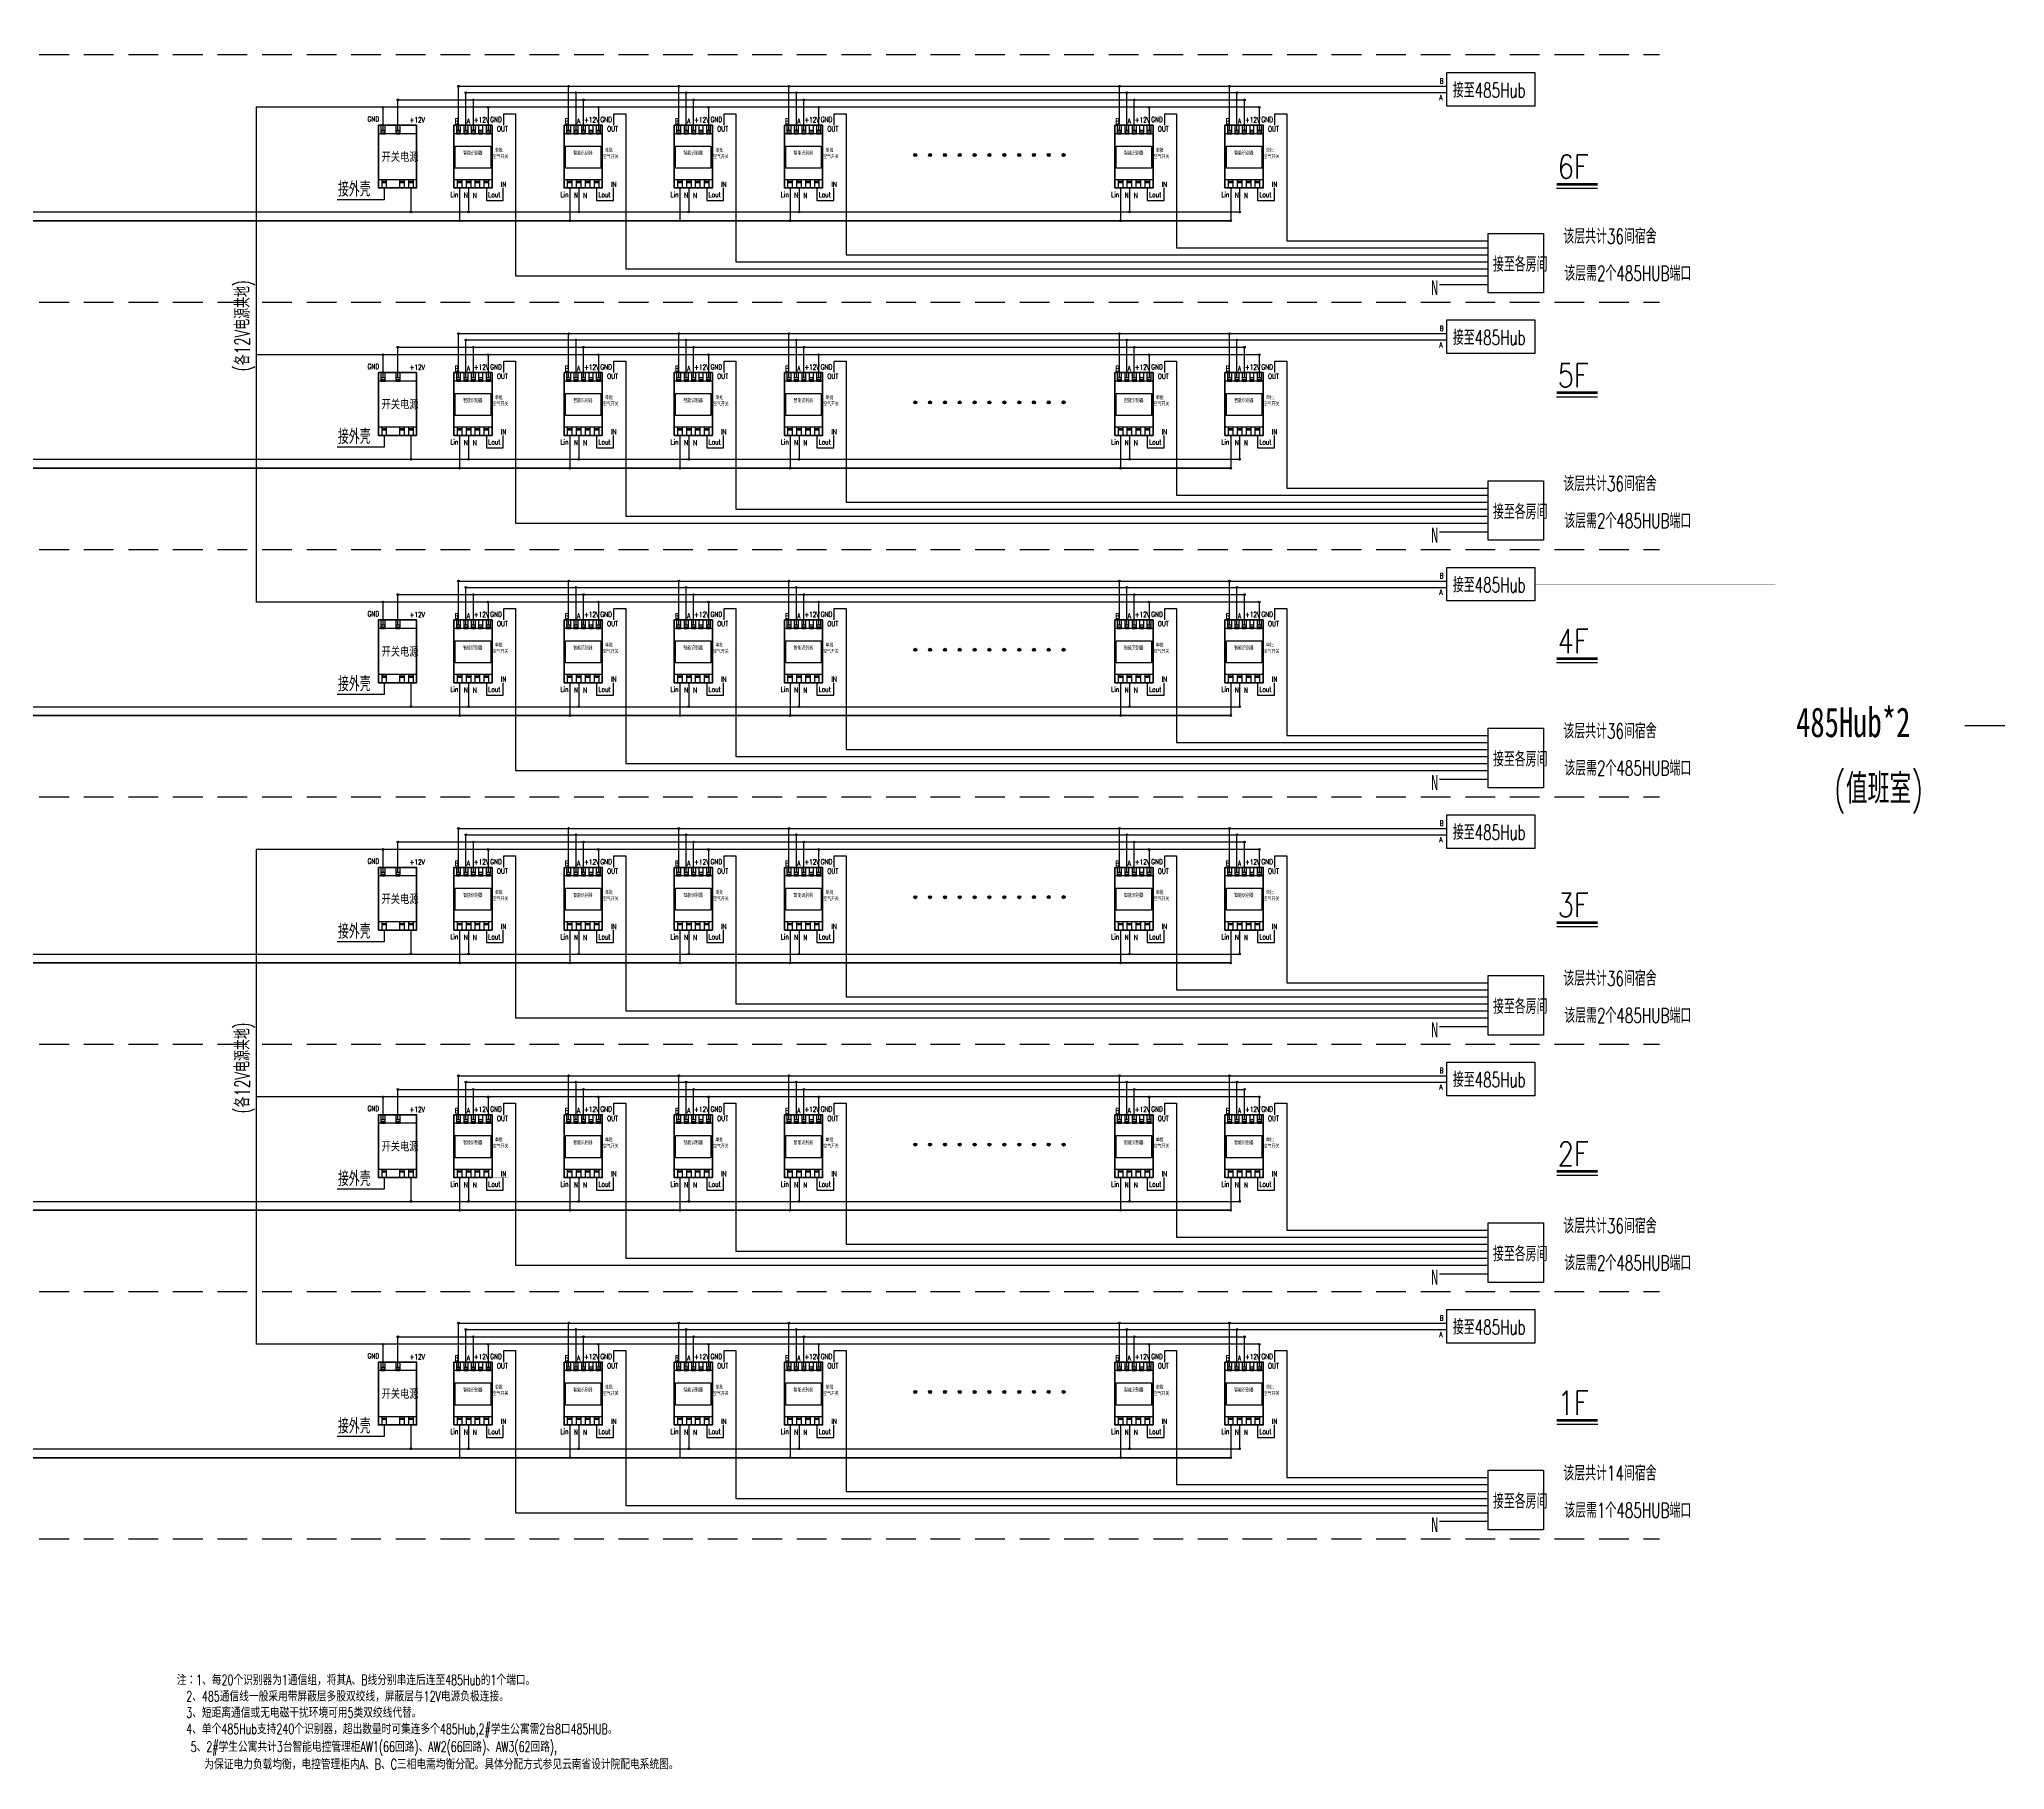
# Model space of a CAD drawing. Header units: millimetres. Extents: x -14098 to 347972, y -58509 to 133182.
# Drawn here: x 138388 to 204542, y 53714 to 111965 of the extents above; entities that cross this region are included whole.
import ezdxf
from ezdxf.enums import TextEntityAlignment as Align

# ---------------------------------------------------------------- set-up
doc = ezdxf.new("R2010")
doc.units = ezdxf.units.MM
doc.header["$LTSCALE"] = 1000
doc.linetypes.add('DASHED2', pattern=[0.375, 0.25, -0.125])
for name, color, linetype in [('5剖面线层', 1, 'Continuous'), ('6文字层', 3, 'Continuous'), ('RD', 1, 'Continuous'), ('TEXT', 3, 'Continuous')]:
    doc.layers.add(name, color=color, linetype=linetype)
doc.styles.add('PC_TEXTSTYLE', font='simplex.shx', dxfattribs={"width": 0.707, "bigfont": 'intecad.shx'})
doc.styles.add('romand', font='romans.shx', dxfattribs={"width": 0.75, "height": 300, "bigfont": 'fhztxt.shx'})
doc.styles.add('Z', font='romans', dxfattribs={"width": 0.8, "bigfont": 'z'})
doc.styles.add('样式 1', font='', dxfattribs={"width": 0.707})
doc.styles.get('样式 1').set_extended_font_data('KaiTi_GB2312')

# ---------------------------------------------------------------- blocks, each defined once
blk = doc.blocks.new('A$C324759D8')
for p, q in [((276, 2276), (276, 2607)), ((526, 2276), (526, 2607))]:
    blk.add_line(p, q)
for points in [[(122, 2452), (1407, 2452), (1407, 2166), (122, 2166)], [(204, 2166), (348, 2166), (348, 2452), (204, 2452)], [(204, 2223), (348, 2223), (348, 2276), (204, 2276)], [(454, 2166), (598, 2166), (598, 2452), (454, 2452)], [(454, 2223), (598, 2223), (598, 2276), (454, 2276)], [(704, 2166), (848, 2166), (848, 2452), (704, 2452)], [(704, 2223), (848, 2223), (848, 2276), (704, 2276)], [(954, 2166), (1098, 2166), (1098, 2452), (954, 2452)], [(954, 2223), (1098, 2223), (1098, 2276), (954, 2276)], [(1204, 2166), (1348, 2166), (1348, 2452), (1204, 2452)], [(1204, 2223), (1348, 2223), (1348, 2276), (1204, 2276)], [(169, 1749), (1360, 1749), (1360, 1005), (169, 1005)], [(122, 624), (1407, 624), (1407, 338), (122, 338)], [(242, 624), (387, 624), (387, 338), (242, 338)], [(242, 567), (387, 567), (387, 514), (242, 514)], [(542, 624), (687, 624), (687, 338), (542, 338)], [(542, 567), (687, 567), (687, 514), (542, 514)], [(842, 624), (987, 624), (987, 338), (842, 338)], [(842, 567), (987, 567), (987, 514), (842, 514)], [(1142, 624), (1287, 624), (1287, 338), (1142, 338)], [(1142, 567), (1287, 567), (1287, 514), (1142, 514)]]:
    blk.add_lwpolyline(points, close=True)
at = {"lineweight": 40}
blk.add_lwpolyline([(122, 2452), (1407, 2452), (1407, 338), (122, 338)], close=True, dxfattribs=at)
at = {"layer": 'RD', "color": 0, "const_width": 1}
blk.add_lwpolyline([(1407, 2452), (1950, 2452), (1950, 338), (1407, 338), (1407, 2452)], dxfattribs=at)
at = {"layer": '6文字层', "color": 7, "style": 'PC_TEXTSTYLE', "width": 0.667}
for s, p in [('B', (148, 2499)), ('A', (555, 2504)), ('+12V', (795, 2546)), ('GND', (1345, 2554)), ('OUT', (1570, 2239)), ('Lin', (0, 28)), ('N', (455, 7)), ('N', (761, 0)), ('Lout', (1278, 27)), ('IN', (1701, 372))]:
    blk.add_text(s, height=175, dxfattribs=at).set_placement(p)
at = {"layer": '6文字层', "color": 7, "style": 'Z', "width": 0.8}
for s, p in [('智能识别器', (433, 1571)), ('空气开关', (1432, 1456)), ('单批', (1505, 1668))]:
    blk.add_text(s, height=125, dxfattribs=at).set_placement(p, align=Align.TOP_LEFT)

msp = doc.modelspace()

# ---------------------------------------------------------------- hatches: boundary and pattern name
at = {"layer": '5剖面线层'}
h = msp.add_hatch(color=4, dxfattribs=at)
h.paths.add_polyline_path([(150429, 109927), (150457, 109927), (150486, 109927, 1)])
h.paths.add_polyline_path([(150486, 109927), (150457, 109927), (150457, 109899, 0.414214)])
h.paths.add_polyline_path([(150457, 109927), (150429, 109927, 0.414214), (150457, 109899)])
h = msp.add_hatch(color=5, dxfattribs=at)
h.paths.add_polyline_path([(152469, 110385), (152498, 110385), (152526, 110385, 1)])
h.paths.add_polyline_path([(152526, 110385), (152498, 110385), (152498, 110357, 0.414214)])
h.paths.add_polyline_path([(152498, 110385), (152469, 110385, 0.414214), (152498, 110357)])
h = msp.add_hatch(color=5, dxfattribs=at)
h.paths.add_polyline_path([(152719, 110171), (152748, 110171), (152776, 110171, 1)])
h.paths.add_polyline_path([(152776, 110171), (152748, 110171), (152748, 110143, 0.414214)])
h.paths.add_polyline_path([(152748, 110171), (152719, 110171, 0.414214), (152748, 110143)])
h = msp.add_hatch(color=4, dxfattribs=at)
h.paths.add_polyline_path([(152969, 109927), (152998, 109927), (153026, 109927, 1)])
h.paths.add_polyline_path([(153026, 109927), (152998, 109927), (152998, 109899, 0.414214)])
h.paths.add_polyline_path([(152998, 109927), (152969, 109927, 0.414214), (152998, 109899)])
h = msp.add_hatch(color=5, dxfattribs=at)
h.paths.add_polyline_path([(156177, 110385), (156205, 110385), (156234, 110385, 1)])
h.paths.add_polyline_path([(156234, 110385), (156205, 110385), (156205, 110357, 0.414214)])
h.paths.add_polyline_path([(156205, 110385), (156177, 110385, 0.414214), (156205, 110357)])
h = msp.add_hatch(color=5, dxfattribs=at)
h.paths.add_polyline_path([(156427, 110171), (156455, 110171), (156484, 110171, 1)])
h.paths.add_polyline_path([(156484, 110171), (156455, 110171), (156455, 110143, 0.414214)])
h.paths.add_polyline_path([(156455, 110171), (156427, 110171, 0.414214), (156455, 110143)])
h = msp.add_hatch(color=4, dxfattribs=at)
h.paths.add_polyline_path([(156677, 109927), (156705, 109927), (156734, 109927, 1)])
h.paths.add_polyline_path([(156734, 109927), (156705, 109927), (156705, 109899, 0.414214)])
h.paths.add_polyline_path([(156705, 109927), (156677, 109927, 0.414214), (156705, 109899)])
h = msp.add_hatch(color=5, dxfattribs=at)
h.paths.add_polyline_path([(159885, 110385), (159913, 110385), (159942, 110385, 1)])
h.paths.add_polyline_path([(159942, 110385), (159913, 110385), (159913, 110357, 0.414214)])
h.paths.add_polyline_path([(159913, 110385), (159885, 110385, 0.414214), (159913, 110357)])
h = msp.add_hatch(color=5, dxfattribs=at)
h.paths.add_polyline_path([(160135, 110171), (160163, 110171), (160192, 110171, 1)])
h.paths.add_polyline_path([(160192, 110171), (160163, 110171), (160163, 110143, 0.414214)])
h.paths.add_polyline_path([(160163, 110171), (160135, 110171, 0.414214), (160163, 110143)])
h = msp.add_hatch(color=4, dxfattribs=at)
h.paths.add_polyline_path([(160385, 109927), (160413, 109927), (160442, 109927, 1)])
h.paths.add_polyline_path([(160442, 109927), (160413, 109927), (160413, 109899, 0.414214)])
h.paths.add_polyline_path([(160413, 109927), (160385, 109927, 0.414214), (160413, 109899)])
h = msp.add_hatch(color=5, dxfattribs=at)
h.paths.add_polyline_path([(163593, 110385), (163621, 110385), (163649, 110385, 1)])
h.paths.add_polyline_path([(163649, 110385), (163621, 110385), (163621, 110357, 0.414214)])
h.paths.add_polyline_path([(163621, 110385), (163593, 110385, 0.414214), (163621, 110357)])
h = msp.add_hatch(color=5, dxfattribs=at)
h.paths.add_polyline_path([(163843, 110171), (163871, 110171), (163899, 110171, 1)])
h.paths.add_polyline_path([(163899, 110171), (163871, 110171), (163871, 110143, 0.414214)])
h.paths.add_polyline_path([(163871, 110171), (163843, 110171, 0.414214), (163871, 110143)])
h = msp.add_hatch(color=4, dxfattribs=at)
h.paths.add_polyline_path([(164093, 109927), (164121, 109927), (164149, 109927, 1)])
h.paths.add_polyline_path([(164149, 109927), (164121, 109927), (164121, 109899, 0.414214)])
h.paths.add_polyline_path([(164121, 109927), (164093, 109927, 0.414214), (164121, 109899)])
h = msp.add_hatch(color=5, dxfattribs=at)
h.paths.add_polyline_path([(174716, 110385), (174744, 110385), (174773, 110385, 1)])
h.paths.add_polyline_path([(174773, 110385), (174744, 110385), (174744, 110357, 0.414214)])
h.paths.add_polyline_path([(174744, 110385), (174716, 110385, 0.414214), (174744, 110357)])
h = msp.add_hatch(color=5, dxfattribs=at)
h.paths.add_polyline_path([(174966, 110171), (174994, 110171), (175023, 110171, 1)])
h.paths.add_polyline_path([(175023, 110171), (174994, 110171), (174994, 110143, 0.414214)])
h.paths.add_polyline_path([(174994, 110171), (174966, 110171, 0.414214), (174994, 110143)])
h = msp.add_hatch(color=4, dxfattribs=at)
h.paths.add_polyline_path([(175216, 109927), (175244, 109927), (175273, 109927, 1)])
h.paths.add_polyline_path([(175273, 109927), (175244, 109927), (175244, 109899, 0.414214)])
h.paths.add_polyline_path([(175244, 109927), (175216, 109927, 0.414214), (175244, 109899)])
h = msp.add_hatch(color=5, dxfattribs=at)
h.paths.add_polyline_path([(178423, 110385), (178452, 110385), (178480, 110385, 1)])
h.paths.add_polyline_path([(178480, 110385), (178452, 110385), (178452, 110357, 0.414214)])
h.paths.add_polyline_path([(178452, 110385), (178423, 110385, 0.414214), (178452, 110357)])
h = msp.add_hatch(color=5, dxfattribs=at)
h.paths.add_polyline_path([(178673, 110171), (178702, 110171), (178730, 110171, 1)])
h.paths.add_polyline_path([(178730, 110171), (178702, 110171), (178702, 110143, 0.414214)])
h.paths.add_polyline_path([(178702, 110171), (178673, 110171, 0.414214), (178702, 110143)])
h = msp.add_hatch(color=4, dxfattribs=at)
h.paths.add_polyline_path([(178923, 109927), (178952, 109927), (178980, 109927, 1)])
h.paths.add_polyline_path([(178980, 109927), (178952, 109927), (178952, 109899, 0.414214)])
h.paths.add_polyline_path([(178952, 109927), (178923, 109927, 0.414214), (178952, 109899)])
h = msp.add_hatch(color=6, dxfattribs=at)
h.paths.add_polyline_path([(149929, 109675), (149957, 109675), (149986, 109675, 1)])
h.paths.add_polyline_path([(149986, 109675), (149957, 109675), (149957, 109646, 0.414214)])
h.paths.add_polyline_path([(149957, 109675), (149929, 109675, 0.414214), (149957, 109646)])
h = msp.add_hatch(color=6, dxfattribs=at)
h.paths.add_polyline_path([(149929, 109675), (149957, 109675), (149986, 109675, 1)])
h.paths.add_polyline_path([(149986, 109675), (149957, 109675), (149957, 109646, 0.414214)])
h.paths.add_polyline_path([(149957, 109675), (149929, 109675, 0.414214), (149957, 109646)])
h = msp.add_hatch(color=6, dxfattribs=at)
h.paths.add_polyline_path([(153469, 109675), (153498, 109675), (153526, 109675, 1)])
h.paths.add_polyline_path([(153526, 109675), (153498, 109675), (153498, 109646, 0.414214)])
h.paths.add_polyline_path([(153498, 109675), (153469, 109675, 0.414214), (153498, 109646)])
h = msp.add_hatch(color=6, dxfattribs=at)
h.paths.add_polyline_path([(153469, 109675), (153498, 109675), (153526, 109675, 1)])
h.paths.add_polyline_path([(153526, 109675), (153498, 109675), (153498, 109646, 0.414214)])
h.paths.add_polyline_path([(153498, 109675), (153469, 109675, 0.414214), (153498, 109646)])
h = msp.add_hatch(color=6, dxfattribs=at)
h.paths.add_polyline_path([(157177, 109675), (157205, 109675), (157234, 109675, 1)])
h.paths.add_polyline_path([(157234, 109675), (157205, 109675), (157205, 109646, 0.414214)])
h.paths.add_polyline_path([(157205, 109675), (157177, 109675, 0.414214), (157205, 109646)])
h = msp.add_hatch(color=6, dxfattribs=at)
h.paths.add_polyline_path([(157177, 109675), (157205, 109675), (157234, 109675, 1)])
h.paths.add_polyline_path([(157234, 109675), (157205, 109675), (157205, 109646, 0.414214)])
h.paths.add_polyline_path([(157205, 109675), (157177, 109675, 0.414214), (157205, 109646)])
h = msp.add_hatch(color=6, dxfattribs=at)
h.paths.add_polyline_path([(160885, 109675), (160913, 109675), (160942, 109675, 1)])
h.paths.add_polyline_path([(160942, 109675), (160913, 109675), (160913, 109646, 0.414214)])
h.paths.add_polyline_path([(160913, 109675), (160885, 109675, 0.414214), (160913, 109646)])
h = msp.add_hatch(color=6, dxfattribs=at)
h.paths.add_polyline_path([(160885, 109675), (160913, 109675), (160942, 109675, 1)])
h.paths.add_polyline_path([(160942, 109675), (160913, 109675), (160913, 109646, 0.414214)])
h.paths.add_polyline_path([(160913, 109675), (160885, 109675, 0.414214), (160913, 109646)])
h = msp.add_hatch(color=6, dxfattribs=at)
h.paths.add_polyline_path([(164593, 109675), (164621, 109675), (164649, 109675, 1)])
h.paths.add_polyline_path([(164649, 109675), (164621, 109675), (164621, 109646, 0.414214)])
h.paths.add_polyline_path([(164621, 109675), (164593, 109675, 0.414214), (164621, 109646)])
h = msp.add_hatch(color=6, dxfattribs=at)
h.paths.add_polyline_path([(164593, 109675), (164621, 109675), (164649, 109675, 1)])
h.paths.add_polyline_path([(164649, 109675), (164621, 109675), (164621, 109646, 0.414214)])
h.paths.add_polyline_path([(164621, 109675), (164593, 109675, 0.414214), (164621, 109646)])
h = msp.add_hatch(color=6, dxfattribs=at)
h.paths.add_polyline_path([(175716, 109675), (175744, 109675), (175773, 109675, 1)])
h.paths.add_polyline_path([(175773, 109675), (175744, 109675), (175744, 109646, 0.414214)])
h.paths.add_polyline_path([(175744, 109675), (175716, 109675, 0.414214), (175744, 109646)])
h = msp.add_hatch(color=6, dxfattribs=at)
h.paths.add_polyline_path([(175716, 109675), (175744, 109675), (175773, 109675, 1)])
h.paths.add_polyline_path([(175773, 109675), (175744, 109675), (175744, 109646, 0.414214)])
h.paths.add_polyline_path([(175744, 109675), (175716, 109675, 0.414214), (175744, 109646)])
h = msp.add_hatch(color=6, dxfattribs=at)
h.paths.add_polyline_path([(179423, 109675), (179452, 109675), (179480, 109675, 1)])
h.paths.add_polyline_path([(179480, 109675), (179452, 109675), (179452, 109646, 0.414214)])
h.paths.add_polyline_path([(179452, 109675), (179423, 109675, 0.414214), (179452, 109646)])
h = msp.add_hatch(color=6, dxfattribs=at)
h.paths.add_polyline_path([(179423, 109675), (179452, 109675), (179480, 109675, 1)])
h.paths.add_polyline_path([(179480, 109675), (179452, 109675), (179452, 109646, 0.414214)])
h.paths.add_polyline_path([(179452, 109675), (179423, 109675, 0.414214), (179452, 109646)])
for points in [[(167921, 108070, 1), (167820, 108070, 1)], [(168421, 108070, 1), (168320, 108070, 1)], [(168921, 108070, 1), (168820, 108070, 1)], [(169421, 108070, 1), (169320, 108070, 1)], [(169921, 108070, 1), (169820, 108070, 1)], [(170421, 108070, 1), (170320, 108070, 1)], [(170921, 108070, 1), (170820, 108070, 1)], [(171421, 108070, 1), (171320, 108070, 1)], [(171917, 108071, 1), (171816, 108071, 1)], [(172417, 108071, 1), (172316, 108071, 1)], [(172917, 108071, 1), (172816, 108071, 1)], [(167921, 99742, 1), (167820, 99742, 1)], [(168421, 99742, 1), (168320, 99742, 1)], [(168921, 99742, 1), (168820, 99742, 1)], [(169421, 99742, 1), (169320, 99742, 1)], [(169921, 99742, 1), (169820, 99742, 1)], [(170421, 99742, 1), (170320, 99742, 1)], [(170921, 99742, 1), (170820, 99742, 1)], [(171421, 99742, 1), (171320, 99742, 1)], [(171917, 99743, 1), (171816, 99743, 1)], [(172417, 99743, 1), (172316, 99743, 1)], [(172917, 99743, 1), (172816, 99743, 1)], [(167921, 91414, 1), (167820, 91414, 1)], [(168421, 91414, 1), (168320, 91414, 1)], [(168921, 91414, 1), (168820, 91414, 1)], [(169421, 91414, 1), (169320, 91414, 1)], [(169921, 91414, 1), (169820, 91414, 1)], [(170421, 91414, 1), (170320, 91414, 1)], [(170921, 91414, 1), (170820, 91414, 1)], [(171421, 91414, 1), (171320, 91414, 1)], [(171917, 91415, 1), (171816, 91415, 1)], [(172417, 91415, 1), (172316, 91415, 1)], [(172917, 91415, 1), (172816, 91415, 1)], [(167921, 83086, 1), (167820, 83086, 1)], [(168421, 83086, 1), (168320, 83086, 1)], [(168921, 83086, 1), (168820, 83086, 1)], [(169421, 83086, 1), (169320, 83086, 1)], [(169921, 83086, 1), (169820, 83086, 1)], [(170421, 83086, 1), (170320, 83086, 1)], [(170921, 83086, 1), (170820, 83086, 1)], [(171421, 83086, 1), (171320, 83086, 1)], [(171917, 83087, 1), (171816, 83087, 1)], [(172417, 83087, 1), (172316, 83087, 1)], [(172917, 83087, 1), (172816, 83087, 1)], [(167921, 74758, 1), (167820, 74758, 1)], [(168421, 74758, 1), (168320, 74758, 1)], [(168921, 74758, 1), (168820, 74758, 1)], [(169421, 74758, 1), (169320, 74758, 1)], [(169921, 74758, 1), (169820, 74758, 1)], [(170421, 74758, 1), (170320, 74758, 1)], [(170921, 74758, 1), (170820, 74758, 1)], [(171421, 74758, 1), (171320, 74758, 1)], [(171917, 74759, 1), (171816, 74759, 1)], [(172417, 74759, 1), (172316, 74759, 1)], [(172917, 74759, 1), (172816, 74759, 1)], [(167921, 66430, 1), (167820, 66430, 1)], [(168421, 66430, 1), (168320, 66430, 1)], [(168921, 66430, 1), (168820, 66430, 1)], [(169421, 66430, 1), (169320, 66430, 1)], [(169921, 66430, 1), (169820, 66430, 1)], [(170421, 66430, 1), (170320, 66430, 1)], [(170921, 66430, 1), (170820, 66430, 1)], [(171421, 66430, 1), (171320, 66430, 1)], [(171917, 66432, 1), (171816, 66432, 1)], [(172417, 66432, 1), (172316, 66432, 1)], [(172917, 66432, 1), (172816, 66432, 1)]]:
    msp.add_hatch(color=4, dxfattribs=at).paths.add_polyline_path(points)
h = msp.add_hatch(color=4, dxfattribs=at)
h.paths.add_polyline_path([(150868, 106155), (150896, 106155), (150924, 106155, 1)])
h.paths.add_polyline_path([(150924, 106155), (150896, 106155), (150896, 106127, 0.414214)])
h.paths.add_polyline_path([(150896, 106155), (150868, 106155, 0.414214), (150896, 106127)])
h = msp.add_hatch(color=1, dxfattribs=at)
h.paths.add_polyline_path([(152508, 105856), (152536, 105856), (152565, 105856, 1)])
h.paths.add_polyline_path([(152565, 105856), (152536, 105856), (152536, 105827, 0.414214)])
h.paths.add_polyline_path([(152536, 105856), (152508, 105856, 0.414214), (152536, 105827)])
h = msp.add_hatch(color=4, dxfattribs=at)
h.paths.add_polyline_path([(152808, 106155), (152836, 106155), (152865, 106155, 1)])
h.paths.add_polyline_path([(152865, 106155), (152836, 106155), (152836, 106127, 0.414214)])
h.paths.add_polyline_path([(152836, 106155), (152808, 106155, 0.414214), (152836, 106127)])
h = msp.add_hatch(color=1, dxfattribs=at)
h.paths.add_polyline_path([(156216, 105856), (156244, 105856), (156273, 105856, 1)])
h.paths.add_polyline_path([(156273, 105856), (156244, 105856), (156244, 105827, 0.414214)])
h.paths.add_polyline_path([(156244, 105856), (156216, 105856, 0.414214), (156244, 105827)])
h = msp.add_hatch(color=4, dxfattribs=at)
h.paths.add_polyline_path([(156516, 106155), (156544, 106155), (156573, 106155, 1)])
h.paths.add_polyline_path([(156573, 106155), (156544, 106155), (156544, 106127, 0.414214)])
h.paths.add_polyline_path([(156544, 106155), (156516, 106155, 0.414214), (156544, 106127)])
h = msp.add_hatch(color=1, dxfattribs=at)
h.paths.add_polyline_path([(159923, 105856), (159952, 105856), (159980, 105856, 1)])
h.paths.add_polyline_path([(159980, 105856), (159952, 105856), (159952, 105827, 0.414214)])
h.paths.add_polyline_path([(159952, 105856), (159923, 105856, 0.414214), (159952, 105827)])
h = msp.add_hatch(color=4, dxfattribs=at)
h.paths.add_polyline_path([(160223, 106155), (160252, 106155), (160280, 106155, 1)])
h.paths.add_polyline_path([(160280, 106155), (160252, 106155), (160252, 106127, 0.414214)])
h.paths.add_polyline_path([(160252, 106155), (160223, 106155, 0.414214), (160252, 106127)])
h = msp.add_hatch(color=1, dxfattribs=at)
h.paths.add_polyline_path([(163631, 105856), (163660, 105856), (163688, 105856, 1)])
h.paths.add_polyline_path([(163688, 105856), (163660, 105856), (163660, 105827, 0.414214)])
h.paths.add_polyline_path([(163660, 105856), (163631, 105856, 0.414214), (163660, 105827)])
h = msp.add_hatch(color=4, dxfattribs=at)
h.paths.add_polyline_path([(163931, 106155), (163960, 106155), (163988, 106155, 1)])
h.paths.add_polyline_path([(163988, 106155), (163960, 106155), (163960, 106127, 0.414214)])
h.paths.add_polyline_path([(163960, 106155), (163931, 106155, 0.414214), (163960, 106127)])
h = msp.add_hatch(color=1, dxfattribs=at)
h.paths.add_polyline_path([(174754, 105856), (174783, 105856), (174811, 105856, 1)])
h.paths.add_polyline_path([(174811, 105856), (174783, 105856), (174783, 105827, 0.414214)])
h.paths.add_polyline_path([(174783, 105856), (174754, 105856, 0.414214), (174783, 105827)])
h = msp.add_hatch(color=4, dxfattribs=at)
h.paths.add_polyline_path([(175054, 106155), (175083, 106155), (175111, 106155, 1)])
h.paths.add_polyline_path([(175111, 106155), (175083, 106155), (175083, 106127, 0.414214)])
h.paths.add_polyline_path([(175083, 106155), (175054, 106155, 0.414214), (175083, 106127)])
h = msp.add_hatch(color=1, dxfattribs=at)
h.paths.add_polyline_path([(178462, 105856), (178491, 105856), (178519, 105856, 1)])
h.paths.add_polyline_path([(178519, 105856), (178491, 105856), (178491, 105827, 0.414214)])
h.paths.add_polyline_path([(178491, 105856), (178462, 105856, 0.414214), (178491, 105827)])
h = msp.add_hatch(color=4, dxfattribs=at)
h.paths.add_polyline_path([(178762, 106155), (178791, 106155), (178819, 106155, 1)])
h.paths.add_polyline_path([(178819, 106155), (178791, 106155), (178791, 106127, 0.414214)])
h.paths.add_polyline_path([(178791, 106155), (178762, 106155, 0.414214), (178791, 106127)])
h = msp.add_hatch(color=5, dxfattribs=at)
h.paths.add_polyline_path([(152469, 102057), (152498, 102057), (152526, 102057, 1)])
h.paths.add_polyline_path([(152526, 102057), (152498, 102057), (152498, 102029, 0.414214)])
h.paths.add_polyline_path([(152498, 102057), (152469, 102057, 0.414214), (152498, 102029)])
h = msp.add_hatch(color=5, dxfattribs=at)
h.paths.add_polyline_path([(156177, 102057), (156205, 102057), (156234, 102057, 1)])
h.paths.add_polyline_path([(156234, 102057), (156205, 102057), (156205, 102029, 0.414214)])
h.paths.add_polyline_path([(156205, 102057), (156177, 102057, 0.414214), (156205, 102029)])
h = msp.add_hatch(color=5, dxfattribs=at)
h.paths.add_polyline_path([(159885, 102057), (159913, 102057), (159942, 102057, 1)])
h.paths.add_polyline_path([(159942, 102057), (159913, 102057), (159913, 102029, 0.414214)])
h.paths.add_polyline_path([(159913, 102057), (159885, 102057, 0.414214), (159913, 102029)])
h = msp.add_hatch(color=5, dxfattribs=at)
h.paths.add_polyline_path([(163593, 102057), (163621, 102057), (163649, 102057, 1)])
h.paths.add_polyline_path([(163649, 102057), (163621, 102057), (163621, 102029, 0.414214)])
h.paths.add_polyline_path([(163621, 102057), (163593, 102057, 0.414214), (163621, 102029)])
h = msp.add_hatch(color=5, dxfattribs=at)
h.paths.add_polyline_path([(174716, 102057), (174744, 102057), (174773, 102057, 1)])
h.paths.add_polyline_path([(174773, 102057), (174744, 102057), (174744, 102029, 0.414214)])
h.paths.add_polyline_path([(174744, 102057), (174716, 102057, 0.414214), (174744, 102029)])
h = msp.add_hatch(color=5, dxfattribs=at)
h.paths.add_polyline_path([(178423, 102057), (178452, 102057), (178480, 102057, 1)])
h.paths.add_polyline_path([(178480, 102057), (178452, 102057), (178452, 102029, 0.414214)])
h.paths.add_polyline_path([(178452, 102057), (178423, 102057, 0.414214), (178452, 102029)])
h = msp.add_hatch(color=6, dxfattribs=at)
h.paths.add_polyline_path([(149929, 101347), (149957, 101347), (149986, 101347, 1)])
h.paths.add_polyline_path([(149986, 101347), (149957, 101347), (149957, 101319, 0.414214)])
h.paths.add_polyline_path([(149957, 101347), (149929, 101347, 0.414214), (149957, 101319)])
h = msp.add_hatch(color=6, dxfattribs=at)
h.paths.add_polyline_path([(149929, 101347), (149957, 101347), (149986, 101347, 1)])
h.paths.add_polyline_path([(149986, 101347), (149957, 101347), (149957, 101319, 0.414214)])
h.paths.add_polyline_path([(149957, 101347), (149929, 101347, 0.414214), (149957, 101319)])
h = msp.add_hatch(color=4, dxfattribs=at)
h.paths.add_polyline_path([(150429, 101600), (150457, 101600), (150486, 101600, 1)])
h.paths.add_polyline_path([(150486, 101600), (150457, 101600), (150457, 101571, 0.414214)])
h.paths.add_polyline_path([(150457, 101600), (150429, 101600, 0.414214), (150457, 101571)])
h = msp.add_hatch(color=5, dxfattribs=at)
h.paths.add_polyline_path([(152719, 101843), (152748, 101843), (152776, 101843, 1)])
h.paths.add_polyline_path([(152776, 101843), (152748, 101843), (152748, 101815, 0.414214)])
h.paths.add_polyline_path([(152748, 101843), (152719, 101843, 0.414214), (152748, 101815)])
h = msp.add_hatch(color=4, dxfattribs=at)
h.paths.add_polyline_path([(152969, 101600), (152998, 101600), (153026, 101600, 1)])
h.paths.add_polyline_path([(153026, 101600), (152998, 101600), (152998, 101571, 0.414214)])
h.paths.add_polyline_path([(152998, 101600), (152969, 101600, 0.414214), (152998, 101571)])
h = msp.add_hatch(color=6, dxfattribs=at)
h.paths.add_polyline_path([(153469, 101347), (153498, 101347), (153526, 101347, 1)])
h.paths.add_polyline_path([(153526, 101347), (153498, 101347), (153498, 101319, 0.414214)])
h.paths.add_polyline_path([(153498, 101347), (153469, 101347, 0.414214), (153498, 101319)])
h = msp.add_hatch(color=6, dxfattribs=at)
h.paths.add_polyline_path([(153469, 101347), (153498, 101347), (153526, 101347, 1)])
h.paths.add_polyline_path([(153526, 101347), (153498, 101347), (153498, 101319, 0.414214)])
h.paths.add_polyline_path([(153498, 101347), (153469, 101347, 0.414214), (153498, 101319)])
h = msp.add_hatch(color=5, dxfattribs=at)
h.paths.add_polyline_path([(156427, 101843), (156455, 101843), (156484, 101843, 1)])
h.paths.add_polyline_path([(156484, 101843), (156455, 101843), (156455, 101815, 0.414214)])
h.paths.add_polyline_path([(156455, 101843), (156427, 101843, 0.414214), (156455, 101815)])
h = msp.add_hatch(color=4, dxfattribs=at)
h.paths.add_polyline_path([(156677, 101600), (156705, 101600), (156734, 101600, 1)])
h.paths.add_polyline_path([(156734, 101600), (156705, 101600), (156705, 101571, 0.414214)])
h.paths.add_polyline_path([(156705, 101600), (156677, 101600, 0.414214), (156705, 101571)])
h = msp.add_hatch(color=6, dxfattribs=at)
h.paths.add_polyline_path([(157177, 101347), (157205, 101347), (157234, 101347, 1)])
h.paths.add_polyline_path([(157234, 101347), (157205, 101347), (157205, 101319, 0.414214)])
h.paths.add_polyline_path([(157205, 101347), (157177, 101347, 0.414214), (157205, 101319)])
h = msp.add_hatch(color=6, dxfattribs=at)
h.paths.add_polyline_path([(157177, 101347), (157205, 101347), (157234, 101347, 1)])
h.paths.add_polyline_path([(157234, 101347), (157205, 101347), (157205, 101319, 0.414214)])
h.paths.add_polyline_path([(157205, 101347), (157177, 101347, 0.414214), (157205, 101319)])
h = msp.add_hatch(color=5, dxfattribs=at)
h.paths.add_polyline_path([(160135, 101843), (160163, 101843), (160192, 101843, 1)])
h.paths.add_polyline_path([(160192, 101843), (160163, 101843), (160163, 101815, 0.414214)])
h.paths.add_polyline_path([(160163, 101843), (160135, 101843, 0.414214), (160163, 101815)])
h = msp.add_hatch(color=4, dxfattribs=at)
h.paths.add_polyline_path([(160385, 101600), (160413, 101600), (160442, 101600, 1)])
h.paths.add_polyline_path([(160442, 101600), (160413, 101600), (160413, 101571, 0.414214)])
h.paths.add_polyline_path([(160413, 101600), (160385, 101600, 0.414214), (160413, 101571)])
h = msp.add_hatch(color=6, dxfattribs=at)
h.paths.add_polyline_path([(160885, 101347), (160913, 101347), (160942, 101347, 1)])
h.paths.add_polyline_path([(160942, 101347), (160913, 101347), (160913, 101319, 0.414214)])
h.paths.add_polyline_path([(160913, 101347), (160885, 101347, 0.414214), (160913, 101319)])
h = msp.add_hatch(color=6, dxfattribs=at)
h.paths.add_polyline_path([(160885, 101347), (160913, 101347), (160942, 101347, 1)])
h.paths.add_polyline_path([(160942, 101347), (160913, 101347), (160913, 101319, 0.414214)])
h.paths.add_polyline_path([(160913, 101347), (160885, 101347, 0.414214), (160913, 101319)])
h = msp.add_hatch(color=5, dxfattribs=at)
h.paths.add_polyline_path([(163843, 101843), (163871, 101843), (163899, 101843, 1)])
h.paths.add_polyline_path([(163899, 101843), (163871, 101843), (163871, 101815, 0.414214)])
h.paths.add_polyline_path([(163871, 101843), (163843, 101843, 0.414214), (163871, 101815)])
h = msp.add_hatch(color=4, dxfattribs=at)
h.paths.add_polyline_path([(164093, 101600), (164121, 101600), (164149, 101600, 1)])
h.paths.add_polyline_path([(164149, 101600), (164121, 101600), (164121, 101571, 0.414214)])
h.paths.add_polyline_path([(164121, 101600), (164093, 101600, 0.414214), (164121, 101571)])
h = msp.add_hatch(color=6, dxfattribs=at)
h.paths.add_polyline_path([(164593, 101347), (164621, 101347), (164649, 101347, 1)])
h.paths.add_polyline_path([(164649, 101347), (164621, 101347), (164621, 101319, 0.414214)])
h.paths.add_polyline_path([(164621, 101347), (164593, 101347, 0.414214), (164621, 101319)])
h = msp.add_hatch(color=6, dxfattribs=at)
h.paths.add_polyline_path([(164593, 101347), (164621, 101347), (164649, 101347, 1)])
h.paths.add_polyline_path([(164649, 101347), (164621, 101347), (164621, 101319, 0.414214)])
h.paths.add_polyline_path([(164621, 101347), (164593, 101347, 0.414214), (164621, 101319)])
h = msp.add_hatch(color=5, dxfattribs=at)
h.paths.add_polyline_path([(174966, 101843), (174994, 101843), (175023, 101843, 1)])
h.paths.add_polyline_path([(175023, 101843), (174994, 101843), (174994, 101815, 0.414214)])
h.paths.add_polyline_path([(174994, 101843), (174966, 101843, 0.414214), (174994, 101815)])
h = msp.add_hatch(color=4, dxfattribs=at)
h.paths.add_polyline_path([(175216, 101600), (175244, 101600), (175273, 101600, 1)])
h.paths.add_polyline_path([(175273, 101600), (175244, 101600), (175244, 101571, 0.414214)])
h.paths.add_polyline_path([(175244, 101600), (175216, 101600, 0.414214), (175244, 101571)])
h = msp.add_hatch(color=6, dxfattribs=at)
h.paths.add_polyline_path([(175716, 101347), (175744, 101347), (175773, 101347, 1)])
h.paths.add_polyline_path([(175773, 101347), (175744, 101347), (175744, 101319, 0.414214)])
h.paths.add_polyline_path([(175744, 101347), (175716, 101347, 0.414214), (175744, 101319)])
h = msp.add_hatch(color=6, dxfattribs=at)
h.paths.add_polyline_path([(175716, 101347), (175744, 101347), (175773, 101347, 1)])
h.paths.add_polyline_path([(175773, 101347), (175744, 101347), (175744, 101319, 0.414214)])
h.paths.add_polyline_path([(175744, 101347), (175716, 101347, 0.414214), (175744, 101319)])
h = msp.add_hatch(color=5, dxfattribs=at)
h.paths.add_polyline_path([(178673, 101843), (178702, 101843), (178730, 101843, 1)])
h.paths.add_polyline_path([(178730, 101843), (178702, 101843), (178702, 101815, 0.414214)])
h.paths.add_polyline_path([(178702, 101843), (178673, 101843, 0.414214), (178702, 101815)])
h = msp.add_hatch(color=4, dxfattribs=at)
h.paths.add_polyline_path([(178923, 101600), (178952, 101600), (178980, 101600, 1)])
h.paths.add_polyline_path([(178980, 101600), (178952, 101600), (178952, 101571, 0.414214)])
h.paths.add_polyline_path([(178952, 101600), (178923, 101600, 0.414214), (178952, 101571)])
h = msp.add_hatch(color=6, dxfattribs=at)
h.paths.add_polyline_path([(179423, 101347), (179452, 101347), (179480, 101347, 1)])
h.paths.add_polyline_path([(179480, 101347), (179452, 101347), (179452, 101319, 0.414214)])
h.paths.add_polyline_path([(179452, 101347), (179423, 101347, 0.414214), (179452, 101319)])
h = msp.add_hatch(color=6, dxfattribs=at)
h.paths.add_polyline_path([(179423, 101347), (179452, 101347), (179480, 101347, 1)])
h.paths.add_polyline_path([(179480, 101347), (179452, 101347), (179452, 101319, 0.414214)])
h.paths.add_polyline_path([(179452, 101347), (179423, 101347, 0.414214), (179452, 101319)])
h = msp.add_hatch(color=4, dxfattribs=at)
h.paths.add_polyline_path([(150868, 97827), (150896, 97827), (150924, 97827, 1)])
h.paths.add_polyline_path([(150924, 97827), (150896, 97827), (150896, 97799, 0.414214)])
h.paths.add_polyline_path([(150896, 97827), (150868, 97827, 0.414214), (150896, 97799)])
h = msp.add_hatch(color=1, dxfattribs=at)
h.paths.add_polyline_path([(152508, 97528), (152536, 97528), (152565, 97528, 1)])
h.paths.add_polyline_path([(152565, 97528), (152536, 97528), (152536, 97499, 0.414214)])
h.paths.add_polyline_path([(152536, 97528), (152508, 97528, 0.414214), (152536, 97499)])
h = msp.add_hatch(color=4, dxfattribs=at)
h.paths.add_polyline_path([(152808, 97827), (152836, 97827), (152865, 97827, 1)])
h.paths.add_polyline_path([(152865, 97827), (152836, 97827), (152836, 97799, 0.414214)])
h.paths.add_polyline_path([(152836, 97827), (152808, 97827, 0.414214), (152836, 97799)])
h = msp.add_hatch(color=1, dxfattribs=at)
h.paths.add_polyline_path([(156216, 97528), (156244, 97528), (156273, 97528, 1)])
h.paths.add_polyline_path([(156273, 97528), (156244, 97528), (156244, 97499, 0.414214)])
h.paths.add_polyline_path([(156244, 97528), (156216, 97528, 0.414214), (156244, 97499)])
h = msp.add_hatch(color=4, dxfattribs=at)
h.paths.add_polyline_path([(156516, 97827), (156544, 97827), (156573, 97827, 1)])
h.paths.add_polyline_path([(156573, 97827), (156544, 97827), (156544, 97799, 0.414214)])
h.paths.add_polyline_path([(156544, 97827), (156516, 97827, 0.414214), (156544, 97799)])
h = msp.add_hatch(color=1, dxfattribs=at)
h.paths.add_polyline_path([(159923, 97528), (159952, 97528), (159980, 97528, 1)])
h.paths.add_polyline_path([(159980, 97528), (159952, 97528), (159952, 97499, 0.414214)])
h.paths.add_polyline_path([(159952, 97528), (159923, 97528, 0.414214), (159952, 97499)])
h = msp.add_hatch(color=4, dxfattribs=at)
h.paths.add_polyline_path([(160223, 97827), (160252, 97827), (160280, 97827, 1)])
h.paths.add_polyline_path([(160280, 97827), (160252, 97827), (160252, 97799, 0.414214)])
h.paths.add_polyline_path([(160252, 97827), (160223, 97827, 0.414214), (160252, 97799)])
h = msp.add_hatch(color=1, dxfattribs=at)
h.paths.add_polyline_path([(163631, 97528), (163660, 97528), (163688, 97528, 1)])
h.paths.add_polyline_path([(163688, 97528), (163660, 97528), (163660, 97499, 0.414214)])
h.paths.add_polyline_path([(163660, 97528), (163631, 97528, 0.414214), (163660, 97499)])
h = msp.add_hatch(color=4, dxfattribs=at)
h.paths.add_polyline_path([(163931, 97827), (163960, 97827), (163988, 97827, 1)])
h.paths.add_polyline_path([(163988, 97827), (163960, 97827), (163960, 97799, 0.414214)])
h.paths.add_polyline_path([(163960, 97827), (163931, 97827, 0.414214), (163960, 97799)])
h = msp.add_hatch(color=1, dxfattribs=at)
h.paths.add_polyline_path([(174754, 97528), (174783, 97528), (174811, 97528, 1)])
h.paths.add_polyline_path([(174811, 97528), (174783, 97528), (174783, 97499, 0.414214)])
h.paths.add_polyline_path([(174783, 97528), (174754, 97528, 0.414214), (174783, 97499)])
h = msp.add_hatch(color=4, dxfattribs=at)
h.paths.add_polyline_path([(175054, 97827), (175083, 97827), (175111, 97827, 1)])
h.paths.add_polyline_path([(175111, 97827), (175083, 97827), (175083, 97799, 0.414214)])
h.paths.add_polyline_path([(175083, 97827), (175054, 97827, 0.414214), (175083, 97799)])
h = msp.add_hatch(color=1, dxfattribs=at)
h.paths.add_polyline_path([(178462, 97528), (178491, 97528), (178519, 97528, 1)])
h.paths.add_polyline_path([(178519, 97528), (178491, 97528), (178491, 97499, 0.414214)])
h.paths.add_polyline_path([(178491, 97528), (178462, 97528, 0.414214), (178491, 97499)])
h = msp.add_hatch(color=4, dxfattribs=at)
h.paths.add_polyline_path([(178762, 97827), (178791, 97827), (178819, 97827, 1)])
h.paths.add_polyline_path([(178819, 97827), (178791, 97827), (178791, 97799, 0.414214)])
h.paths.add_polyline_path([(178791, 97827), (178762, 97827, 0.414214), (178791, 97799)])
h = msp.add_hatch(color=4, dxfattribs=at)
h.paths.add_polyline_path([(150429, 93272), (150457, 93272), (150486, 93272, 1)])
h.paths.add_polyline_path([(150486, 93272), (150457, 93272), (150457, 93243, 0.414214)])
h.paths.add_polyline_path([(150457, 93272), (150429, 93272, 0.414214), (150457, 93243)])
h = msp.add_hatch(color=5, dxfattribs=at)
h.paths.add_polyline_path([(152469, 93729), (152498, 93729), (152526, 93729, 1)])
h.paths.add_polyline_path([(152526, 93729), (152498, 93729), (152498, 93701, 0.414214)])
h.paths.add_polyline_path([(152498, 93729), (152469, 93729, 0.414214), (152498, 93701)])
h = msp.add_hatch(color=5, dxfattribs=at)
h.paths.add_polyline_path([(152719, 93516), (152748, 93516), (152776, 93516, 1)])
h.paths.add_polyline_path([(152776, 93516), (152748, 93516), (152748, 93487, 0.414214)])
h.paths.add_polyline_path([(152748, 93516), (152719, 93516, 0.414214), (152748, 93487)])
h = msp.add_hatch(color=4, dxfattribs=at)
h.paths.add_polyline_path([(152969, 93272), (152998, 93272), (153026, 93272, 1)])
h.paths.add_polyline_path([(153026, 93272), (152998, 93272), (152998, 93243, 0.414214)])
h.paths.add_polyline_path([(152998, 93272), (152969, 93272, 0.414214), (152998, 93243)])
h = msp.add_hatch(color=5, dxfattribs=at)
h.paths.add_polyline_path([(156177, 93729), (156205, 93729), (156234, 93729, 1)])
h.paths.add_polyline_path([(156234, 93729), (156205, 93729), (156205, 93701, 0.414214)])
h.paths.add_polyline_path([(156205, 93729), (156177, 93729, 0.414214), (156205, 93701)])
h = msp.add_hatch(color=5, dxfattribs=at)
h.paths.add_polyline_path([(156427, 93516), (156455, 93516), (156484, 93516, 1)])
h.paths.add_polyline_path([(156484, 93516), (156455, 93516), (156455, 93487, 0.414214)])
h.paths.add_polyline_path([(156455, 93516), (156427, 93516, 0.414214), (156455, 93487)])
h = msp.add_hatch(color=4, dxfattribs=at)
h.paths.add_polyline_path([(156677, 93272), (156705, 93272), (156734, 93272, 1)])
h.paths.add_polyline_path([(156734, 93272), (156705, 93272), (156705, 93243, 0.414214)])
h.paths.add_polyline_path([(156705, 93272), (156677, 93272, 0.414214), (156705, 93243)])
h = msp.add_hatch(color=5, dxfattribs=at)
h.paths.add_polyline_path([(159885, 93729), (159913, 93729), (159942, 93729, 1)])
h.paths.add_polyline_path([(159942, 93729), (159913, 93729), (159913, 93701, 0.414214)])
h.paths.add_polyline_path([(159913, 93729), (159885, 93729, 0.414214), (159913, 93701)])
h = msp.add_hatch(color=5, dxfattribs=at)
h.paths.add_polyline_path([(160135, 93516), (160163, 93516), (160192, 93516, 1)])
h.paths.add_polyline_path([(160192, 93516), (160163, 93516), (160163, 93487, 0.414214)])
h.paths.add_polyline_path([(160163, 93516), (160135, 93516, 0.414214), (160163, 93487)])
h = msp.add_hatch(color=4, dxfattribs=at)
h.paths.add_polyline_path([(160385, 93272), (160413, 93272), (160442, 93272, 1)])
h.paths.add_polyline_path([(160442, 93272), (160413, 93272), (160413, 93243, 0.414214)])
h.paths.add_polyline_path([(160413, 93272), (160385, 93272, 0.414214), (160413, 93243)])
h = msp.add_hatch(color=5, dxfattribs=at)
h.paths.add_polyline_path([(163593, 93729), (163621, 93729), (163649, 93729, 1)])
h.paths.add_polyline_path([(163649, 93729), (163621, 93729), (163621, 93701, 0.414214)])
h.paths.add_polyline_path([(163621, 93729), (163593, 93729, 0.414214), (163621, 93701)])
h = msp.add_hatch(color=5, dxfattribs=at)
h.paths.add_polyline_path([(163843, 93516), (163871, 93516), (163899, 93516, 1)])
h.paths.add_polyline_path([(163899, 93516), (163871, 93516), (163871, 93487, 0.414214)])
h.paths.add_polyline_path([(163871, 93516), (163843, 93516, 0.414214), (163871, 93487)])
h = msp.add_hatch(color=4, dxfattribs=at)
h.paths.add_polyline_path([(164093, 93272), (164121, 93272), (164149, 93272, 1)])
h.paths.add_polyline_path([(164149, 93272), (164121, 93272), (164121, 93243, 0.414214)])
h.paths.add_polyline_path([(164121, 93272), (164093, 93272, 0.414214), (164121, 93243)])
h = msp.add_hatch(color=5, dxfattribs=at)
h.paths.add_polyline_path([(174716, 93729), (174744, 93729), (174773, 93729, 1)])
h.paths.add_polyline_path([(174773, 93729), (174744, 93729), (174744, 93701, 0.414214)])
h.paths.add_polyline_path([(174744, 93729), (174716, 93729, 0.414214), (174744, 93701)])
h = msp.add_hatch(color=5, dxfattribs=at)
h.paths.add_polyline_path([(174966, 93516), (174994, 93516), (175023, 93516, 1)])
h.paths.add_polyline_path([(175023, 93516), (174994, 93516), (174994, 93487, 0.414214)])
h.paths.add_polyline_path([(174994, 93516), (174966, 93516, 0.414214), (174994, 93487)])
h = msp.add_hatch(color=4, dxfattribs=at)
h.paths.add_polyline_path([(175216, 93272), (175244, 93272), (175273, 93272, 1)])
h.paths.add_polyline_path([(175273, 93272), (175244, 93272), (175244, 93243, 0.414214)])
h.paths.add_polyline_path([(175244, 93272), (175216, 93272, 0.414214), (175244, 93243)])
h = msp.add_hatch(color=5, dxfattribs=at)
h.paths.add_polyline_path([(178423, 93729), (178452, 93729), (178480, 93729, 1)])
h.paths.add_polyline_path([(178480, 93729), (178452, 93729), (178452, 93701, 0.414214)])
h.paths.add_polyline_path([(178452, 93729), (178423, 93729, 0.414214), (178452, 93701)])
h = msp.add_hatch(color=5, dxfattribs=at)
h.paths.add_polyline_path([(178673, 93516), (178702, 93516), (178730, 93516, 1)])
h.paths.add_polyline_path([(178730, 93516), (178702, 93516), (178702, 93487, 0.414214)])
h.paths.add_polyline_path([(178702, 93516), (178673, 93516, 0.414214), (178702, 93487)])
h = msp.add_hatch(color=4, dxfattribs=at)
h.paths.add_polyline_path([(178923, 93272), (178952, 93272), (178980, 93272, 1)])
h.paths.add_polyline_path([(178980, 93272), (178952, 93272), (178952, 93243, 0.414214)])
h.paths.add_polyline_path([(178952, 93272), (178923, 93272, 0.414214), (178952, 93243)])
h = msp.add_hatch(color=6, dxfattribs=at)
h.paths.add_polyline_path([(149929, 93019), (149957, 93019), (149986, 93019, 1)])
h.paths.add_polyline_path([(149986, 93019), (149957, 93019), (149957, 92991, 0.414214)])
h.paths.add_polyline_path([(149957, 93019), (149929, 93019, 0.414214), (149957, 92991)])
h = msp.add_hatch(color=6, dxfattribs=at)
h.paths.add_polyline_path([(149929, 93019), (149957, 93019), (149986, 93019, 1)])
h.paths.add_polyline_path([(149986, 93019), (149957, 93019), (149957, 92991, 0.414214)])
h.paths.add_polyline_path([(149957, 93019), (149929, 93019, 0.414214), (149957, 92991)])
h = msp.add_hatch(color=6, dxfattribs=at)
h.paths.add_polyline_path([(153469, 93019), (153498, 93019), (153526, 93019, 1)])
h.paths.add_polyline_path([(153526, 93019), (153498, 93019), (153498, 92991, 0.414214)])
h.paths.add_polyline_path([(153498, 93019), (153469, 93019, 0.414214), (153498, 92991)])
h = msp.add_hatch(color=6, dxfattribs=at)
h.paths.add_polyline_path([(153469, 93019), (153498, 93019), (153526, 93019, 1)])
h.paths.add_polyline_path([(153526, 93019), (153498, 93019), (153498, 92991, 0.414214)])
h.paths.add_polyline_path([(153498, 93019), (153469, 93019, 0.414214), (153498, 92991)])
h = msp.add_hatch(color=6, dxfattribs=at)
h.paths.add_polyline_path([(157177, 93019), (157205, 93019), (157234, 93019, 1)])
h.paths.add_polyline_path([(157234, 93019), (157205, 93019), (157205, 92991, 0.414214)])
h.paths.add_polyline_path([(157205, 93019), (157177, 93019, 0.414214), (157205, 92991)])
h = msp.add_hatch(color=6, dxfattribs=at)
h.paths.add_polyline_path([(157177, 93019), (157205, 93019), (157234, 93019, 1)])
h.paths.add_polyline_path([(157234, 93019), (157205, 93019), (157205, 92991, 0.414214)])
h.paths.add_polyline_path([(157205, 93019), (157177, 93019, 0.414214), (157205, 92991)])
h = msp.add_hatch(color=6, dxfattribs=at)
h.paths.add_polyline_path([(160885, 93019), (160913, 93019), (160942, 93019, 1)])
h.paths.add_polyline_path([(160942, 93019), (160913, 93019), (160913, 92991, 0.414214)])
h.paths.add_polyline_path([(160913, 93019), (160885, 93019, 0.414214), (160913, 92991)])
h = msp.add_hatch(color=6, dxfattribs=at)
h.paths.add_polyline_path([(160885, 93019), (160913, 93019), (160942, 93019, 1)])
h.paths.add_polyline_path([(160942, 93019), (160913, 93019), (160913, 92991, 0.414214)])
h.paths.add_polyline_path([(160913, 93019), (160885, 93019, 0.414214), (160913, 92991)])
h = msp.add_hatch(color=6, dxfattribs=at)
h.paths.add_polyline_path([(164593, 93019), (164621, 93019), (164649, 93019, 1)])
h.paths.add_polyline_path([(164649, 93019), (164621, 93019), (164621, 92991, 0.414214)])
h.paths.add_polyline_path([(164621, 93019), (164593, 93019, 0.414214), (164621, 92991)])
h = msp.add_hatch(color=6, dxfattribs=at)
h.paths.add_polyline_path([(164593, 93019), (164621, 93019), (164649, 93019, 1)])
h.paths.add_polyline_path([(164649, 93019), (164621, 93019), (164621, 92991, 0.414214)])
h.paths.add_polyline_path([(164621, 93019), (164593, 93019, 0.414214), (164621, 92991)])
h = msp.add_hatch(color=6, dxfattribs=at)
h.paths.add_polyline_path([(175716, 93019), (175744, 93019), (175773, 93019, 1)])
h.paths.add_polyline_path([(175773, 93019), (175744, 93019), (175744, 92991, 0.414214)])
h.paths.add_polyline_path([(175744, 93019), (175716, 93019, 0.414214), (175744, 92991)])
h = msp.add_hatch(color=6, dxfattribs=at)
h.paths.add_polyline_path([(175716, 93019), (175744, 93019), (175773, 93019, 1)])
h.paths.add_polyline_path([(175773, 93019), (175744, 93019), (175744, 92991, 0.414214)])
h.paths.add_polyline_path([(175744, 93019), (175716, 93019, 0.414214), (175744, 92991)])
h = msp.add_hatch(color=6, dxfattribs=at)
h.paths.add_polyline_path([(179423, 93019), (179452, 93019), (179480, 93019, 1)])
h.paths.add_polyline_path([(179480, 93019), (179452, 93019), (179452, 92991, 0.414214)])
h.paths.add_polyline_path([(179452, 93019), (179423, 93019, 0.414214), (179452, 92991)])
h = msp.add_hatch(color=6, dxfattribs=at)
h.paths.add_polyline_path([(179423, 93019), (179452, 93019), (179480, 93019, 1)])
h.paths.add_polyline_path([(179480, 93019), (179452, 93019), (179452, 92991, 0.414214)])
h.paths.add_polyline_path([(179452, 93019), (179423, 93019, 0.414214), (179452, 92991)])
h = msp.add_hatch(color=4, dxfattribs=at)
h.paths.add_polyline_path([(150868, 89499), (150896, 89499), (150924, 89499, 1)])
h.paths.add_polyline_path([(150924, 89499), (150896, 89499), (150896, 89471, 0.414214)])
h.paths.add_polyline_path([(150896, 89499), (150868, 89499, 0.414214), (150896, 89471)])
h = msp.add_hatch(color=4, dxfattribs=at)
h.paths.add_polyline_path([(152808, 89499), (152836, 89499), (152865, 89499, 1)])
h.paths.add_polyline_path([(152865, 89499), (152836, 89499), (152836, 89471, 0.414214)])
h.paths.add_polyline_path([(152836, 89499), (152808, 89499, 0.414214), (152836, 89471)])
h = msp.add_hatch(color=4, dxfattribs=at)
h.paths.add_polyline_path([(156516, 89499), (156544, 89499), (156573, 89499, 1)])
h.paths.add_polyline_path([(156573, 89499), (156544, 89499), (156544, 89471, 0.414214)])
h.paths.add_polyline_path([(156544, 89499), (156516, 89499, 0.414214), (156544, 89471)])
h = msp.add_hatch(color=4, dxfattribs=at)
h.paths.add_polyline_path([(160223, 89499), (160252, 89499), (160280, 89499, 1)])
h.paths.add_polyline_path([(160280, 89499), (160252, 89499), (160252, 89471, 0.414214)])
h.paths.add_polyline_path([(160252, 89499), (160223, 89499, 0.414214), (160252, 89471)])
h = msp.add_hatch(color=4, dxfattribs=at)
h.paths.add_polyline_path([(163931, 89499), (163960, 89499), (163988, 89499, 1)])
h.paths.add_polyline_path([(163988, 89499), (163960, 89499), (163960, 89471, 0.414214)])
h.paths.add_polyline_path([(163960, 89499), (163931, 89499, 0.414214), (163960, 89471)])
h = msp.add_hatch(color=4, dxfattribs=at)
h.paths.add_polyline_path([(175054, 89499), (175083, 89499), (175111, 89499, 1)])
h.paths.add_polyline_path([(175111, 89499), (175083, 89499), (175083, 89471, 0.414214)])
h.paths.add_polyline_path([(175083, 89499), (175054, 89499, 0.414214), (175083, 89471)])
h = msp.add_hatch(color=4, dxfattribs=at)
h.paths.add_polyline_path([(178762, 89499), (178791, 89499), (178819, 89499, 1)])
h.paths.add_polyline_path([(178819, 89499), (178791, 89499), (178791, 89471, 0.414214)])
h.paths.add_polyline_path([(178791, 89499), (178762, 89499, 0.414214), (178791, 89471)])
h = msp.add_hatch(color=1, dxfattribs=at)
h.paths.add_polyline_path([(152508, 89200), (152536, 89200), (152565, 89200, 1)])
h.paths.add_polyline_path([(152565, 89200), (152536, 89200), (152536, 89171, 0.414214)])
h.paths.add_polyline_path([(152536, 89200), (152508, 89200, 0.414214), (152536, 89171)])
h = msp.add_hatch(color=1, dxfattribs=at)
h.paths.add_polyline_path([(156216, 89200), (156244, 89200), (156273, 89200, 1)])
h.paths.add_polyline_path([(156273, 89200), (156244, 89200), (156244, 89171, 0.414214)])
h.paths.add_polyline_path([(156244, 89200), (156216, 89200, 0.414214), (156244, 89171)])
h = msp.add_hatch(color=1, dxfattribs=at)
h.paths.add_polyline_path([(159923, 89200), (159952, 89200), (159980, 89200, 1)])
h.paths.add_polyline_path([(159980, 89200), (159952, 89200), (159952, 89171, 0.414214)])
h.paths.add_polyline_path([(159952, 89200), (159923, 89200, 0.414214), (159952, 89171)])
h = msp.add_hatch(color=1, dxfattribs=at)
h.paths.add_polyline_path([(163631, 89200), (163660, 89200), (163688, 89200, 1)])
h.paths.add_polyline_path([(163688, 89200), (163660, 89200), (163660, 89171, 0.414214)])
h.paths.add_polyline_path([(163660, 89200), (163631, 89200, 0.414214), (163660, 89171)])
h = msp.add_hatch(color=1, dxfattribs=at)
h.paths.add_polyline_path([(174754, 89200), (174783, 89200), (174811, 89200, 1)])
h.paths.add_polyline_path([(174811, 89200), (174783, 89200), (174783, 89171, 0.414214)])
h.paths.add_polyline_path([(174783, 89200), (174754, 89200, 0.414214), (174783, 89171)])
h = msp.add_hatch(color=1, dxfattribs=at)
h.paths.add_polyline_path([(178462, 89200), (178491, 89200), (178519, 89200, 1)])
h.paths.add_polyline_path([(178519, 89200), (178491, 89200), (178491, 89171, 0.414214)])
h.paths.add_polyline_path([(178491, 89200), (178462, 89200, 0.414214), (178491, 89171)])
h = msp.add_hatch(color=5, dxfattribs=at)
h.paths.add_polyline_path([(152469, 85401), (152498, 85401), (152526, 85401, 1)])
h.paths.add_polyline_path([(152526, 85401), (152498, 85401), (152498, 85373, 0.414214)])
h.paths.add_polyline_path([(152498, 85401), (152469, 85401, 0.414214), (152498, 85373)])
h = msp.add_hatch(color=5, dxfattribs=at)
h.paths.add_polyline_path([(156177, 85401), (156205, 85401), (156234, 85401, 1)])
h.paths.add_polyline_path([(156234, 85401), (156205, 85401), (156205, 85373, 0.414214)])
h.paths.add_polyline_path([(156205, 85401), (156177, 85401, 0.414214), (156205, 85373)])
h = msp.add_hatch(color=5, dxfattribs=at)
h.paths.add_polyline_path([(159885, 85401), (159913, 85401), (159942, 85401, 1)])
h.paths.add_polyline_path([(159942, 85401), (159913, 85401), (159913, 85373, 0.414214)])
h.paths.add_polyline_path([(159913, 85401), (159885, 85401, 0.414214), (159913, 85373)])
h = msp.add_hatch(color=5, dxfattribs=at)
h.paths.add_polyline_path([(163593, 85401), (163621, 85401), (163649, 85401, 1)])
h.paths.add_polyline_path([(163649, 85401), (163621, 85401), (163621, 85373, 0.414214)])
h.paths.add_polyline_path([(163621, 85401), (163593, 85401, 0.414214), (163621, 85373)])
h = msp.add_hatch(color=5, dxfattribs=at)
h.paths.add_polyline_path([(174716, 85401), (174744, 85401), (174773, 85401, 1)])
h.paths.add_polyline_path([(174773, 85401), (174744, 85401), (174744, 85373, 0.414214)])
h.paths.add_polyline_path([(174744, 85401), (174716, 85401, 0.414214), (174744, 85373)])
h = msp.add_hatch(color=5, dxfattribs=at)
h.paths.add_polyline_path([(178423, 85401), (178452, 85401), (178480, 85401, 1)])
h.paths.add_polyline_path([(178480, 85401), (178452, 85401), (178452, 85373, 0.414214)])
h.paths.add_polyline_path([(178452, 85401), (178423, 85401, 0.414214), (178452, 85373)])
h = msp.add_hatch(color=6, dxfattribs=at)
h.paths.add_polyline_path([(149929, 84691), (149957, 84691), (149986, 84691, 1)])
h.paths.add_polyline_path([(149986, 84691), (149957, 84691), (149957, 84663, 0.414214)])
h.paths.add_polyline_path([(149957, 84691), (149929, 84691, 0.414214), (149957, 84663)])
h = msp.add_hatch(color=6, dxfattribs=at)
h.paths.add_polyline_path([(149929, 84691), (149957, 84691), (149986, 84691, 1)])
h.paths.add_polyline_path([(149986, 84691), (149957, 84691), (149957, 84663, 0.414214)])
h.paths.add_polyline_path([(149957, 84691), (149929, 84691, 0.414214), (149957, 84663)])
h = msp.add_hatch(color=4, dxfattribs=at)
h.paths.add_polyline_path([(150429, 84944), (150457, 84944), (150486, 84944, 1)])
h.paths.add_polyline_path([(150486, 84944), (150457, 84944), (150457, 84915, 0.414214)])
h.paths.add_polyline_path([(150457, 84944), (150429, 84944, 0.414214), (150457, 84915)])
h = msp.add_hatch(color=5, dxfattribs=at)
h.paths.add_polyline_path([(152719, 85188), (152748, 85188), (152776, 85188, 1)])
h.paths.add_polyline_path([(152776, 85188), (152748, 85188), (152748, 85159, 0.414214)])
h.paths.add_polyline_path([(152748, 85188), (152719, 85188, 0.414214), (152748, 85159)])
h = msp.add_hatch(color=4, dxfattribs=at)
h.paths.add_polyline_path([(152969, 84944), (152998, 84944), (153026, 84944, 1)])
h.paths.add_polyline_path([(153026, 84944), (152998, 84944), (152998, 84915, 0.414214)])
h.paths.add_polyline_path([(152998, 84944), (152969, 84944, 0.414214), (152998, 84915)])
h = msp.add_hatch(color=6, dxfattribs=at)
h.paths.add_polyline_path([(153469, 84691), (153498, 84691), (153526, 84691, 1)])
h.paths.add_polyline_path([(153526, 84691), (153498, 84691), (153498, 84663, 0.414214)])
h.paths.add_polyline_path([(153498, 84691), (153469, 84691, 0.414214), (153498, 84663)])
h = msp.add_hatch(color=6, dxfattribs=at)
h.paths.add_polyline_path([(153469, 84691), (153498, 84691), (153526, 84691, 1)])
h.paths.add_polyline_path([(153526, 84691), (153498, 84691), (153498, 84663, 0.414214)])
h.paths.add_polyline_path([(153498, 84691), (153469, 84691, 0.414214), (153498, 84663)])
h = msp.add_hatch(color=5, dxfattribs=at)
h.paths.add_polyline_path([(156427, 85188), (156455, 85188), (156484, 85188, 1)])
h.paths.add_polyline_path([(156484, 85188), (156455, 85188), (156455, 85159, 0.414214)])
h.paths.add_polyline_path([(156455, 85188), (156427, 85188, 0.414214), (156455, 85159)])
h = msp.add_hatch(color=4, dxfattribs=at)
h.paths.add_polyline_path([(156677, 84944), (156705, 84944), (156734, 84944, 1)])
h.paths.add_polyline_path([(156734, 84944), (156705, 84944), (156705, 84915, 0.414214)])
h.paths.add_polyline_path([(156705, 84944), (156677, 84944, 0.414214), (156705, 84915)])
h = msp.add_hatch(color=6, dxfattribs=at)
h.paths.add_polyline_path([(157177, 84691), (157205, 84691), (157234, 84691, 1)])
h.paths.add_polyline_path([(157234, 84691), (157205, 84691), (157205, 84663, 0.414214)])
h.paths.add_polyline_path([(157205, 84691), (157177, 84691, 0.414214), (157205, 84663)])
h = msp.add_hatch(color=6, dxfattribs=at)
h.paths.add_polyline_path([(157177, 84691), (157205, 84691), (157234, 84691, 1)])
h.paths.add_polyline_path([(157234, 84691), (157205, 84691), (157205, 84663, 0.414214)])
h.paths.add_polyline_path([(157205, 84691), (157177, 84691, 0.414214), (157205, 84663)])
h = msp.add_hatch(color=5, dxfattribs=at)
h.paths.add_polyline_path([(160135, 85188), (160163, 85188), (160192, 85188, 1)])
h.paths.add_polyline_path([(160192, 85188), (160163, 85188), (160163, 85159, 0.414214)])
h.paths.add_polyline_path([(160163, 85188), (160135, 85188, 0.414214), (160163, 85159)])
h = msp.add_hatch(color=4, dxfattribs=at)
h.paths.add_polyline_path([(160385, 84944), (160413, 84944), (160442, 84944, 1)])
h.paths.add_polyline_path([(160442, 84944), (160413, 84944), (160413, 84915, 0.414214)])
h.paths.add_polyline_path([(160413, 84944), (160385, 84944, 0.414214), (160413, 84915)])
h = msp.add_hatch(color=6, dxfattribs=at)
h.paths.add_polyline_path([(160885, 84691), (160913, 84691), (160942, 84691, 1)])
h.paths.add_polyline_path([(160942, 84691), (160913, 84691), (160913, 84663, 0.414214)])
h.paths.add_polyline_path([(160913, 84691), (160885, 84691, 0.414214), (160913, 84663)])
h = msp.add_hatch(color=6, dxfattribs=at)
h.paths.add_polyline_path([(160885, 84691), (160913, 84691), (160942, 84691, 1)])
h.paths.add_polyline_path([(160942, 84691), (160913, 84691), (160913, 84663, 0.414214)])
h.paths.add_polyline_path([(160913, 84691), (160885, 84691, 0.414214), (160913, 84663)])
h = msp.add_hatch(color=5, dxfattribs=at)
h.paths.add_polyline_path([(163843, 85188), (163871, 85188), (163899, 85188, 1)])
h.paths.add_polyline_path([(163899, 85188), (163871, 85188), (163871, 85159, 0.414214)])
h.paths.add_polyline_path([(163871, 85188), (163843, 85188, 0.414214), (163871, 85159)])
h = msp.add_hatch(color=4, dxfattribs=at)
h.paths.add_polyline_path([(164093, 84944), (164121, 84944), (164149, 84944, 1)])
h.paths.add_polyline_path([(164149, 84944), (164121, 84944), (164121, 84915, 0.414214)])
h.paths.add_polyline_path([(164121, 84944), (164093, 84944, 0.414214), (164121, 84915)])
h = msp.add_hatch(color=6, dxfattribs=at)
h.paths.add_polyline_path([(164593, 84691), (164621, 84691), (164649, 84691, 1)])
h.paths.add_polyline_path([(164649, 84691), (164621, 84691), (164621, 84663, 0.414214)])
h.paths.add_polyline_path([(164621, 84691), (164593, 84691, 0.414214), (164621, 84663)])
h = msp.add_hatch(color=6, dxfattribs=at)
h.paths.add_polyline_path([(164593, 84691), (164621, 84691), (164649, 84691, 1)])
h.paths.add_polyline_path([(164649, 84691), (164621, 84691), (164621, 84663, 0.414214)])
h.paths.add_polyline_path([(164621, 84691), (164593, 84691, 0.414214), (164621, 84663)])
h = msp.add_hatch(color=5, dxfattribs=at)
h.paths.add_polyline_path([(174966, 85188), (174994, 85188), (175023, 85188, 1)])
h.paths.add_polyline_path([(175023, 85188), (174994, 85188), (174994, 85159, 0.414214)])
h.paths.add_polyline_path([(174994, 85188), (174966, 85188, 0.414214), (174994, 85159)])
h = msp.add_hatch(color=4, dxfattribs=at)
h.paths.add_polyline_path([(175216, 84944), (175244, 84944), (175273, 84944, 1)])
h.paths.add_polyline_path([(175273, 84944), (175244, 84944), (175244, 84915, 0.414214)])
h.paths.add_polyline_path([(175244, 84944), (175216, 84944, 0.414214), (175244, 84915)])
h = msp.add_hatch(color=6, dxfattribs=at)
h.paths.add_polyline_path([(175716, 84691), (175744, 84691), (175773, 84691, 1)])
h.paths.add_polyline_path([(175773, 84691), (175744, 84691), (175744, 84663, 0.414214)])
h.paths.add_polyline_path([(175744, 84691), (175716, 84691, 0.414214), (175744, 84663)])
h = msp.add_hatch(color=6, dxfattribs=at)
h.paths.add_polyline_path([(175716, 84691), (175744, 84691), (175773, 84691, 1)])
h.paths.add_polyline_path([(175773, 84691), (175744, 84691), (175744, 84663, 0.414214)])
h.paths.add_polyline_path([(175744, 84691), (175716, 84691, 0.414214), (175744, 84663)])
h = msp.add_hatch(color=5, dxfattribs=at)
h.paths.add_polyline_path([(178673, 85188), (178702, 85188), (178730, 85188, 1)])
h.paths.add_polyline_path([(178730, 85188), (178702, 85188), (178702, 85159, 0.414214)])
h.paths.add_polyline_path([(178702, 85188), (178673, 85188, 0.414214), (178702, 85159)])
h = msp.add_hatch(color=4, dxfattribs=at)
h.paths.add_polyline_path([(178923, 84944), (178952, 84944), (178980, 84944, 1)])
h.paths.add_polyline_path([(178980, 84944), (178952, 84944), (178952, 84915, 0.414214)])
h.paths.add_polyline_path([(178952, 84944), (178923, 84944, 0.414214), (178952, 84915)])
h = msp.add_hatch(color=6, dxfattribs=at)
h.paths.add_polyline_path([(179423, 84691), (179452, 84691), (179480, 84691, 1)])
h.paths.add_polyline_path([(179480, 84691), (179452, 84691), (179452, 84663, 0.414214)])
h.paths.add_polyline_path([(179452, 84691), (179423, 84691, 0.414214), (179452, 84663)])
h = msp.add_hatch(color=6, dxfattribs=at)
h.paths.add_polyline_path([(179423, 84691), (179452, 84691), (179480, 84691, 1)])
h.paths.add_polyline_path([(179480, 84691), (179452, 84691), (179452, 84663, 0.414214)])
h.paths.add_polyline_path([(179452, 84691), (179423, 84691, 0.414214), (179452, 84663)])
h = msp.add_hatch(color=4, dxfattribs=at)
h.paths.add_polyline_path([(150868, 81172), (150896, 81172), (150924, 81172, 1)])
h.paths.add_polyline_path([(150924, 81172), (150896, 81172), (150896, 81143, 0.414214)])
h.paths.add_polyline_path([(150896, 81172), (150868, 81172, 0.414214), (150896, 81143)])
h = msp.add_hatch(color=1, dxfattribs=at)
h.paths.add_polyline_path([(152508, 80872), (152536, 80872), (152565, 80872, 1)])
h.paths.add_polyline_path([(152565, 80872), (152536, 80872), (152536, 80843, 0.414214)])
h.paths.add_polyline_path([(152536, 80872), (152508, 80872, 0.414214), (152536, 80843)])
h = msp.add_hatch(color=4, dxfattribs=at)
h.paths.add_polyline_path([(152808, 81172), (152836, 81172), (152865, 81172, 1)])
h.paths.add_polyline_path([(152865, 81172), (152836, 81172), (152836, 81143, 0.414214)])
h.paths.add_polyline_path([(152836, 81172), (152808, 81172, 0.414214), (152836, 81143)])
h = msp.add_hatch(color=1, dxfattribs=at)
h.paths.add_polyline_path([(156216, 80872), (156244, 80872), (156273, 80872, 1)])
h.paths.add_polyline_path([(156273, 80872), (156244, 80872), (156244, 80843, 0.414214)])
h.paths.add_polyline_path([(156244, 80872), (156216, 80872, 0.414214), (156244, 80843)])
h = msp.add_hatch(color=4, dxfattribs=at)
h.paths.add_polyline_path([(156516, 81172), (156544, 81172), (156573, 81172, 1)])
h.paths.add_polyline_path([(156573, 81172), (156544, 81172), (156544, 81143, 0.414214)])
h.paths.add_polyline_path([(156544, 81172), (156516, 81172, 0.414214), (156544, 81143)])
h = msp.add_hatch(color=1, dxfattribs=at)
h.paths.add_polyline_path([(159923, 80872), (159952, 80872), (159980, 80872, 1)])
h.paths.add_polyline_path([(159980, 80872), (159952, 80872), (159952, 80843, 0.414214)])
h.paths.add_polyline_path([(159952, 80872), (159923, 80872, 0.414214), (159952, 80843)])
h = msp.add_hatch(color=4, dxfattribs=at)
h.paths.add_polyline_path([(160223, 81172), (160252, 81172), (160280, 81172, 1)])
h.paths.add_polyline_path([(160280, 81172), (160252, 81172), (160252, 81143, 0.414214)])
h.paths.add_polyline_path([(160252, 81172), (160223, 81172, 0.414214), (160252, 81143)])
h = msp.add_hatch(color=1, dxfattribs=at)
h.paths.add_polyline_path([(163631, 80872), (163660, 80872), (163688, 80872, 1)])
h.paths.add_polyline_path([(163688, 80872), (163660, 80872), (163660, 80843, 0.414214)])
h.paths.add_polyline_path([(163660, 80872), (163631, 80872, 0.414214), (163660, 80843)])
h = msp.add_hatch(color=4, dxfattribs=at)
h.paths.add_polyline_path([(163931, 81172), (163960, 81172), (163988, 81172, 1)])
h.paths.add_polyline_path([(163988, 81172), (163960, 81172), (163960, 81143, 0.414214)])
h.paths.add_polyline_path([(163960, 81172), (163931, 81172, 0.414214), (163960, 81143)])
h = msp.add_hatch(color=1, dxfattribs=at)
h.paths.add_polyline_path([(174754, 80872), (174783, 80872), (174811, 80872, 1)])
h.paths.add_polyline_path([(174811, 80872), (174783, 80872), (174783, 80843, 0.414214)])
h.paths.add_polyline_path([(174783, 80872), (174754, 80872, 0.414214), (174783, 80843)])
h = msp.add_hatch(color=4, dxfattribs=at)
h.paths.add_polyline_path([(175054, 81172), (175083, 81172), (175111, 81172, 1)])
h.paths.add_polyline_path([(175111, 81172), (175083, 81172), (175083, 81143, 0.414214)])
h.paths.add_polyline_path([(175083, 81172), (175054, 81172, 0.414214), (175083, 81143)])
h = msp.add_hatch(color=1, dxfattribs=at)
h.paths.add_polyline_path([(178462, 80872), (178491, 80872), (178519, 80872, 1)])
h.paths.add_polyline_path([(178519, 80872), (178491, 80872), (178491, 80843, 0.414214)])
h.paths.add_polyline_path([(178491, 80872), (178462, 80872, 0.414214), (178491, 80843)])
h = msp.add_hatch(color=4, dxfattribs=at)
h.paths.add_polyline_path([(178762, 81172), (178791, 81172), (178819, 81172, 1)])
h.paths.add_polyline_path([(178819, 81172), (178791, 81172), (178791, 81143, 0.414214)])
h.paths.add_polyline_path([(178791, 81172), (178762, 81172, 0.414214), (178791, 81143)])
h = msp.add_hatch(color=5, dxfattribs=at)
h.paths.add_polyline_path([(152469, 77073), (152498, 77073), (152526, 77073, 1)])
h.paths.add_polyline_path([(152526, 77073), (152498, 77073), (152498, 77045, 0.414214)])
h.paths.add_polyline_path([(152498, 77073), (152469, 77073, 0.414214), (152498, 77045)])
h = msp.add_hatch(color=5, dxfattribs=at)
h.paths.add_polyline_path([(152719, 76860), (152748, 76860), (152776, 76860, 1)])
h.paths.add_polyline_path([(152776, 76860), (152748, 76860), (152748, 76831, 0.414214)])
h.paths.add_polyline_path([(152748, 76860), (152719, 76860, 0.414214), (152748, 76831)])
h = msp.add_hatch(color=5, dxfattribs=at)
h.paths.add_polyline_path([(156177, 77073), (156205, 77073), (156234, 77073, 1)])
h.paths.add_polyline_path([(156234, 77073), (156205, 77073), (156205, 77045, 0.414214)])
h.paths.add_polyline_path([(156205, 77073), (156177, 77073, 0.414214), (156205, 77045)])
h = msp.add_hatch(color=5, dxfattribs=at)
h.paths.add_polyline_path([(156427, 76860), (156455, 76860), (156484, 76860, 1)])
h.paths.add_polyline_path([(156484, 76860), (156455, 76860), (156455, 76831, 0.414214)])
h.paths.add_polyline_path([(156455, 76860), (156427, 76860, 0.414214), (156455, 76831)])
h = msp.add_hatch(color=5, dxfattribs=at)
h.paths.add_polyline_path([(159885, 77073), (159913, 77073), (159942, 77073, 1)])
h.paths.add_polyline_path([(159942, 77073), (159913, 77073), (159913, 77045, 0.414214)])
h.paths.add_polyline_path([(159913, 77073), (159885, 77073, 0.414214), (159913, 77045)])
h = msp.add_hatch(color=5, dxfattribs=at)
h.paths.add_polyline_path([(160135, 76860), (160163, 76860), (160192, 76860, 1)])
h.paths.add_polyline_path([(160192, 76860), (160163, 76860), (160163, 76831, 0.414214)])
h.paths.add_polyline_path([(160163, 76860), (160135, 76860, 0.414214), (160163, 76831)])
h = msp.add_hatch(color=5, dxfattribs=at)
h.paths.add_polyline_path([(163593, 77073), (163621, 77073), (163649, 77073, 1)])
h.paths.add_polyline_path([(163649, 77073), (163621, 77073), (163621, 77045, 0.414214)])
h.paths.add_polyline_path([(163621, 77073), (163593, 77073, 0.414214), (163621, 77045)])
h = msp.add_hatch(color=5, dxfattribs=at)
h.paths.add_polyline_path([(163843, 76860), (163871, 76860), (163899, 76860, 1)])
h.paths.add_polyline_path([(163899, 76860), (163871, 76860), (163871, 76831, 0.414214)])
h.paths.add_polyline_path([(163871, 76860), (163843, 76860, 0.414214), (163871, 76831)])
h = msp.add_hatch(color=5, dxfattribs=at)
h.paths.add_polyline_path([(174716, 77073), (174744, 77073), (174773, 77073, 1)])
h.paths.add_polyline_path([(174773, 77073), (174744, 77073), (174744, 77045, 0.414214)])
h.paths.add_polyline_path([(174744, 77073), (174716, 77073, 0.414214), (174744, 77045)])
h = msp.add_hatch(color=5, dxfattribs=at)
h.paths.add_polyline_path([(174966, 76860), (174994, 76860), (175023, 76860, 1)])
h.paths.add_polyline_path([(175023, 76860), (174994, 76860), (174994, 76831, 0.414214)])
h.paths.add_polyline_path([(174994, 76860), (174966, 76860, 0.414214), (174994, 76831)])
h = msp.add_hatch(color=5, dxfattribs=at)
h.paths.add_polyline_path([(178423, 77073), (178452, 77073), (178480, 77073, 1)])
h.paths.add_polyline_path([(178480, 77073), (178452, 77073), (178452, 77045, 0.414214)])
h.paths.add_polyline_path([(178452, 77073), (178423, 77073, 0.414214), (178452, 77045)])
h = msp.add_hatch(color=5, dxfattribs=at)
h.paths.add_polyline_path([(178673, 76860), (178702, 76860), (178730, 76860, 1)])
h.paths.add_polyline_path([(178730, 76860), (178702, 76860), (178702, 76831, 0.414214)])
h.paths.add_polyline_path([(178702, 76860), (178673, 76860, 0.414214), (178702, 76831)])
h = msp.add_hatch(color=6, dxfattribs=at)
h.paths.add_polyline_path([(149929, 76363), (149957, 76363), (149986, 76363, 1)])
h.paths.add_polyline_path([(149986, 76363), (149957, 76363), (149957, 76335, 0.414214)])
h.paths.add_polyline_path([(149957, 76363), (149929, 76363, 0.414214), (149957, 76335)])
h = msp.add_hatch(color=6, dxfattribs=at)
h.paths.add_polyline_path([(149929, 76363), (149957, 76363), (149986, 76363, 1)])
h.paths.add_polyline_path([(149986, 76363), (149957, 76363), (149957, 76335, 0.414214)])
h.paths.add_polyline_path([(149957, 76363), (149929, 76363, 0.414214), (149957, 76335)])
h = msp.add_hatch(color=4, dxfattribs=at)
h.paths.add_polyline_path([(150429, 76616), (150457, 76616), (150486, 76616, 1)])
h.paths.add_polyline_path([(150486, 76616), (150457, 76616), (150457, 76587, 0.414214)])
h.paths.add_polyline_path([(150457, 76616), (150429, 76616, 0.414214), (150457, 76587)])
h = msp.add_hatch(color=4, dxfattribs=at)
h.paths.add_polyline_path([(152969, 76616), (152998, 76616), (153026, 76616, 1)])
h.paths.add_polyline_path([(153026, 76616), (152998, 76616), (152998, 76587, 0.414214)])
h.paths.add_polyline_path([(152998, 76616), (152969, 76616, 0.414214), (152998, 76587)])
h = msp.add_hatch(color=6, dxfattribs=at)
h.paths.add_polyline_path([(153469, 76363), (153498, 76363), (153526, 76363, 1)])
h.paths.add_polyline_path([(153526, 76363), (153498, 76363), (153498, 76335, 0.414214)])
h.paths.add_polyline_path([(153498, 76363), (153469, 76363, 0.414214), (153498, 76335)])
h = msp.add_hatch(color=6, dxfattribs=at)
h.paths.add_polyline_path([(153469, 76363), (153498, 76363), (153526, 76363, 1)])
h.paths.add_polyline_path([(153526, 76363), (153498, 76363), (153498, 76335, 0.414214)])
h.paths.add_polyline_path([(153498, 76363), (153469, 76363, 0.414214), (153498, 76335)])
h = msp.add_hatch(color=4, dxfattribs=at)
h.paths.add_polyline_path([(156677, 76616), (156705, 76616), (156734, 76616, 1)])
h.paths.add_polyline_path([(156734, 76616), (156705, 76616), (156705, 76587, 0.414214)])
h.paths.add_polyline_path([(156705, 76616), (156677, 76616, 0.414214), (156705, 76587)])
h = msp.add_hatch(color=6, dxfattribs=at)
h.paths.add_polyline_path([(157177, 76363), (157205, 76363), (157234, 76363, 1)])
h.paths.add_polyline_path([(157234, 76363), (157205, 76363), (157205, 76335, 0.414214)])
h.paths.add_polyline_path([(157205, 76363), (157177, 76363, 0.414214), (157205, 76335)])
h = msp.add_hatch(color=6, dxfattribs=at)
h.paths.add_polyline_path([(157177, 76363), (157205, 76363), (157234, 76363, 1)])
h.paths.add_polyline_path([(157234, 76363), (157205, 76363), (157205, 76335, 0.414214)])
h.paths.add_polyline_path([(157205, 76363), (157177, 76363, 0.414214), (157205, 76335)])
h = msp.add_hatch(color=4, dxfattribs=at)
h.paths.add_polyline_path([(160385, 76616), (160413, 76616), (160442, 76616, 1)])
h.paths.add_polyline_path([(160442, 76616), (160413, 76616), (160413, 76587, 0.414214)])
h.paths.add_polyline_path([(160413, 76616), (160385, 76616, 0.414214), (160413, 76587)])
h = msp.add_hatch(color=6, dxfattribs=at)
h.paths.add_polyline_path([(160885, 76363), (160913, 76363), (160942, 76363, 1)])
h.paths.add_polyline_path([(160942, 76363), (160913, 76363), (160913, 76335, 0.414214)])
h.paths.add_polyline_path([(160913, 76363), (160885, 76363, 0.414214), (160913, 76335)])
h = msp.add_hatch(color=6, dxfattribs=at)
h.paths.add_polyline_path([(160885, 76363), (160913, 76363), (160942, 76363, 1)])
h.paths.add_polyline_path([(160942, 76363), (160913, 76363), (160913, 76335, 0.414214)])
h.paths.add_polyline_path([(160913, 76363), (160885, 76363, 0.414214), (160913, 76335)])
h = msp.add_hatch(color=4, dxfattribs=at)
h.paths.add_polyline_path([(164093, 76616), (164121, 76616), (164149, 76616, 1)])
h.paths.add_polyline_path([(164149, 76616), (164121, 76616), (164121, 76587, 0.414214)])
h.paths.add_polyline_path([(164121, 76616), (164093, 76616, 0.414214), (164121, 76587)])
h = msp.add_hatch(color=6, dxfattribs=at)
h.paths.add_polyline_path([(164593, 76363), (164621, 76363), (164649, 76363, 1)])
h.paths.add_polyline_path([(164649, 76363), (164621, 76363), (164621, 76335, 0.414214)])
h.paths.add_polyline_path([(164621, 76363), (164593, 76363, 0.414214), (164621, 76335)])
h = msp.add_hatch(color=6, dxfattribs=at)
h.paths.add_polyline_path([(164593, 76363), (164621, 76363), (164649, 76363, 1)])
h.paths.add_polyline_path([(164649, 76363), (164621, 76363), (164621, 76335, 0.414214)])
h.paths.add_polyline_path([(164621, 76363), (164593, 76363, 0.414214), (164621, 76335)])
h = msp.add_hatch(color=4, dxfattribs=at)
h.paths.add_polyline_path([(175216, 76616), (175244, 76616), (175273, 76616, 1)])
h.paths.add_polyline_path([(175273, 76616), (175244, 76616), (175244, 76587, 0.414214)])
h.paths.add_polyline_path([(175244, 76616), (175216, 76616, 0.414214), (175244, 76587)])
h = msp.add_hatch(color=6, dxfattribs=at)
h.paths.add_polyline_path([(175716, 76363), (175744, 76363), (175773, 76363, 1)])
h.paths.add_polyline_path([(175773, 76363), (175744, 76363), (175744, 76335, 0.414214)])
h.paths.add_polyline_path([(175744, 76363), (175716, 76363, 0.414214), (175744, 76335)])
h = msp.add_hatch(color=6, dxfattribs=at)
h.paths.add_polyline_path([(175716, 76363), (175744, 76363), (175773, 76363, 1)])
h.paths.add_polyline_path([(175773, 76363), (175744, 76363), (175744, 76335, 0.414214)])
h.paths.add_polyline_path([(175744, 76363), (175716, 76363, 0.414214), (175744, 76335)])
h = msp.add_hatch(color=4, dxfattribs=at)
h.paths.add_polyline_path([(178923, 76616), (178952, 76616), (178980, 76616, 1)])
h.paths.add_polyline_path([(178980, 76616), (178952, 76616), (178952, 76587, 0.414214)])
h.paths.add_polyline_path([(178952, 76616), (178923, 76616, 0.414214), (178952, 76587)])
h = msp.add_hatch(color=6, dxfattribs=at)
h.paths.add_polyline_path([(179423, 76363), (179452, 76363), (179480, 76363, 1)])
h.paths.add_polyline_path([(179480, 76363), (179452, 76363), (179452, 76335, 0.414214)])
h.paths.add_polyline_path([(179452, 76363), (179423, 76363, 0.414214), (179452, 76335)])
h = msp.add_hatch(color=6, dxfattribs=at)
h.paths.add_polyline_path([(179423, 76363), (179452, 76363), (179480, 76363, 1)])
h.paths.add_polyline_path([(179480, 76363), (179452, 76363), (179452, 76335, 0.414214)])
h.paths.add_polyline_path([(179452, 76363), (179423, 76363, 0.414214), (179452, 76335)])
h = msp.add_hatch(color=4, dxfattribs=at)
h.paths.add_polyline_path([(150868, 72844), (150896, 72844), (150924, 72844, 1)])
h.paths.add_polyline_path([(150924, 72844), (150896, 72844), (150896, 72815, 0.414214)])
h.paths.add_polyline_path([(150896, 72844), (150868, 72844, 0.414214), (150896, 72815)])
h = msp.add_hatch(color=4, dxfattribs=at)
h.paths.add_polyline_path([(152808, 72844), (152836, 72844), (152865, 72844, 1)])
h.paths.add_polyline_path([(152865, 72844), (152836, 72844), (152836, 72815, 0.414214)])
h.paths.add_polyline_path([(152836, 72844), (152808, 72844, 0.414214), (152836, 72815)])
h = msp.add_hatch(color=4, dxfattribs=at)
h.paths.add_polyline_path([(156516, 72844), (156544, 72844), (156573, 72844, 1)])
h.paths.add_polyline_path([(156573, 72844), (156544, 72844), (156544, 72815, 0.414214)])
h.paths.add_polyline_path([(156544, 72844), (156516, 72844, 0.414214), (156544, 72815)])
h = msp.add_hatch(color=4, dxfattribs=at)
h.paths.add_polyline_path([(160223, 72844), (160252, 72844), (160280, 72844, 1)])
h.paths.add_polyline_path([(160280, 72844), (160252, 72844), (160252, 72815, 0.414214)])
h.paths.add_polyline_path([(160252, 72844), (160223, 72844, 0.414214), (160252, 72815)])
h = msp.add_hatch(color=4, dxfattribs=at)
h.paths.add_polyline_path([(163931, 72844), (163960, 72844), (163988, 72844, 1)])
h.paths.add_polyline_path([(163988, 72844), (163960, 72844), (163960, 72815, 0.414214)])
h.paths.add_polyline_path([(163960, 72844), (163931, 72844, 0.414214), (163960, 72815)])
h = msp.add_hatch(color=4, dxfattribs=at)
h.paths.add_polyline_path([(175054, 72844), (175083, 72844), (175111, 72844, 1)])
h.paths.add_polyline_path([(175111, 72844), (175083, 72844), (175083, 72815, 0.414214)])
h.paths.add_polyline_path([(175083, 72844), (175054, 72844, 0.414214), (175083, 72815)])
h = msp.add_hatch(color=4, dxfattribs=at)
h.paths.add_polyline_path([(178762, 72844), (178791, 72844), (178819, 72844, 1)])
h.paths.add_polyline_path([(178819, 72844), (178791, 72844), (178791, 72815, 0.414214)])
h.paths.add_polyline_path([(178791, 72844), (178762, 72844, 0.414214), (178791, 72815)])
h = msp.add_hatch(color=1, dxfattribs=at)
h.paths.add_polyline_path([(152508, 72544), (152536, 72544), (152565, 72544, 1)])
h.paths.add_polyline_path([(152565, 72544), (152536, 72544), (152536, 72516, 0.414214)])
h.paths.add_polyline_path([(152536, 72544), (152508, 72544, 0.414214), (152536, 72516)])
h = msp.add_hatch(color=1, dxfattribs=at)
h.paths.add_polyline_path([(156216, 72544), (156244, 72544), (156273, 72544, 1)])
h.paths.add_polyline_path([(156273, 72544), (156244, 72544), (156244, 72516, 0.414214)])
h.paths.add_polyline_path([(156244, 72544), (156216, 72544, 0.414214), (156244, 72516)])
h = msp.add_hatch(color=1, dxfattribs=at)
h.paths.add_polyline_path([(159923, 72544), (159952, 72544), (159980, 72544, 1)])
h.paths.add_polyline_path([(159980, 72544), (159952, 72544), (159952, 72516, 0.414214)])
h.paths.add_polyline_path([(159952, 72544), (159923, 72544, 0.414214), (159952, 72516)])
h = msp.add_hatch(color=1, dxfattribs=at)
h.paths.add_polyline_path([(163631, 72544), (163660, 72544), (163688, 72544, 1)])
h.paths.add_polyline_path([(163688, 72544), (163660, 72544), (163660, 72516, 0.414214)])
h.paths.add_polyline_path([(163660, 72544), (163631, 72544, 0.414214), (163660, 72516)])
h = msp.add_hatch(color=1, dxfattribs=at)
h.paths.add_polyline_path([(174754, 72544), (174783, 72544), (174811, 72544, 1)])
h.paths.add_polyline_path([(174811, 72544), (174783, 72544), (174783, 72516, 0.414214)])
h.paths.add_polyline_path([(174783, 72544), (174754, 72544, 0.414214), (174783, 72516)])
h = msp.add_hatch(color=1, dxfattribs=at)
h.paths.add_polyline_path([(178462, 72544), (178491, 72544), (178519, 72544, 1)])
h.paths.add_polyline_path([(178519, 72544), (178491, 72544), (178491, 72516, 0.414214)])
h.paths.add_polyline_path([(178491, 72544), (178462, 72544, 0.414214), (178491, 72516)])
h = msp.add_hatch(color=4, dxfattribs=at)
h.paths.add_polyline_path([(150429, 68288), (150457, 68288), (150486, 68288, 1)])
h.paths.add_polyline_path([(150486, 68288), (150457, 68288), (150457, 68259, 0.414214)])
h.paths.add_polyline_path([(150457, 68288), (150429, 68288, 0.414214), (150457, 68259)])
h = msp.add_hatch(color=5, dxfattribs=at)
h.paths.add_polyline_path([(152469, 68746), (152498, 68746), (152526, 68746, 1)])
h.paths.add_polyline_path([(152526, 68746), (152498, 68746), (152498, 68717, 0.414214)])
h.paths.add_polyline_path([(152498, 68746), (152469, 68746, 0.414214), (152498, 68717)])
h = msp.add_hatch(color=5, dxfattribs=at)
h.paths.add_polyline_path([(152719, 68532), (152748, 68532), (152776, 68532, 1)])
h.paths.add_polyline_path([(152776, 68532), (152748, 68532), (152748, 68503, 0.414214)])
h.paths.add_polyline_path([(152748, 68532), (152719, 68532, 0.414214), (152748, 68503)])
h = msp.add_hatch(color=4, dxfattribs=at)
h.paths.add_polyline_path([(152969, 68288), (152998, 68288), (153026, 68288, 1)])
h.paths.add_polyline_path([(153026, 68288), (152998, 68288), (152998, 68259, 0.414214)])
h.paths.add_polyline_path([(152998, 68288), (152969, 68288, 0.414214), (152998, 68259)])
h = msp.add_hatch(color=5, dxfattribs=at)
h.paths.add_polyline_path([(156177, 68746), (156205, 68746), (156234, 68746, 1)])
h.paths.add_polyline_path([(156234, 68746), (156205, 68746), (156205, 68717, 0.414214)])
h.paths.add_polyline_path([(156205, 68746), (156177, 68746, 0.414214), (156205, 68717)])
h = msp.add_hatch(color=5, dxfattribs=at)
h.paths.add_polyline_path([(156427, 68532), (156455, 68532), (156484, 68532, 1)])
h.paths.add_polyline_path([(156484, 68532), (156455, 68532), (156455, 68503, 0.414214)])
h.paths.add_polyline_path([(156455, 68532), (156427, 68532, 0.414214), (156455, 68503)])
h = msp.add_hatch(color=4, dxfattribs=at)
h.paths.add_polyline_path([(156677, 68288), (156705, 68288), (156734, 68288, 1)])
h.paths.add_polyline_path([(156734, 68288), (156705, 68288), (156705, 68259, 0.414214)])
h.paths.add_polyline_path([(156705, 68288), (156677, 68288, 0.414214), (156705, 68259)])
h = msp.add_hatch(color=5, dxfattribs=at)
h.paths.add_polyline_path([(159885, 68746), (159913, 68746), (159942, 68746, 1)])
h.paths.add_polyline_path([(159942, 68746), (159913, 68746), (159913, 68717, 0.414214)])
h.paths.add_polyline_path([(159913, 68746), (159885, 68746, 0.414214), (159913, 68717)])
h = msp.add_hatch(color=5, dxfattribs=at)
h.paths.add_polyline_path([(160135, 68532), (160163, 68532), (160192, 68532, 1)])
h.paths.add_polyline_path([(160192, 68532), (160163, 68532), (160163, 68503, 0.414214)])
h.paths.add_polyline_path([(160163, 68532), (160135, 68532, 0.414214), (160163, 68503)])
h = msp.add_hatch(color=4, dxfattribs=at)
h.paths.add_polyline_path([(160385, 68288), (160413, 68288), (160442, 68288, 1)])
h.paths.add_polyline_path([(160442, 68288), (160413, 68288), (160413, 68259, 0.414214)])
h.paths.add_polyline_path([(160413, 68288), (160385, 68288, 0.414214), (160413, 68259)])
h = msp.add_hatch(color=5, dxfattribs=at)
h.paths.add_polyline_path([(163593, 68746), (163621, 68746), (163649, 68746, 1)])
h.paths.add_polyline_path([(163649, 68746), (163621, 68746), (163621, 68717, 0.414214)])
h.paths.add_polyline_path([(163621, 68746), (163593, 68746, 0.414214), (163621, 68717)])
h = msp.add_hatch(color=5, dxfattribs=at)
h.paths.add_polyline_path([(163843, 68532), (163871, 68532), (163899, 68532, 1)])
h.paths.add_polyline_path([(163899, 68532), (163871, 68532), (163871, 68503, 0.414214)])
h.paths.add_polyline_path([(163871, 68532), (163843, 68532, 0.414214), (163871, 68503)])
h = msp.add_hatch(color=4, dxfattribs=at)
h.paths.add_polyline_path([(164093, 68288), (164121, 68288), (164149, 68288, 1)])
h.paths.add_polyline_path([(164149, 68288), (164121, 68288), (164121, 68259, 0.414214)])
h.paths.add_polyline_path([(164121, 68288), (164093, 68288, 0.414214), (164121, 68259)])
h = msp.add_hatch(color=5, dxfattribs=at)
h.paths.add_polyline_path([(174716, 68746), (174744, 68746), (174773, 68746, 1)])
h.paths.add_polyline_path([(174773, 68746), (174744, 68746), (174744, 68717, 0.414214)])
h.paths.add_polyline_path([(174744, 68746), (174716, 68746, 0.414214), (174744, 68717)])
h = msp.add_hatch(color=5, dxfattribs=at)
h.paths.add_polyline_path([(174966, 68532), (174994, 68532), (175023, 68532, 1)])
h.paths.add_polyline_path([(175023, 68532), (174994, 68532), (174994, 68503, 0.414214)])
h.paths.add_polyline_path([(174994, 68532), (174966, 68532, 0.414214), (174994, 68503)])
h = msp.add_hatch(color=4, dxfattribs=at)
h.paths.add_polyline_path([(175216, 68288), (175244, 68288), (175273, 68288, 1)])
h.paths.add_polyline_path([(175273, 68288), (175244, 68288), (175244, 68259, 0.414214)])
h.paths.add_polyline_path([(175244, 68288), (175216, 68288, 0.414214), (175244, 68259)])
h = msp.add_hatch(color=5, dxfattribs=at)
h.paths.add_polyline_path([(178423, 68746), (178452, 68746), (178480, 68746, 1)])
h.paths.add_polyline_path([(178480, 68746), (178452, 68746), (178452, 68717, 0.414214)])
h.paths.add_polyline_path([(178452, 68746), (178423, 68746, 0.414214), (178452, 68717)])
h = msp.add_hatch(color=5, dxfattribs=at)
h.paths.add_polyline_path([(178673, 68532), (178702, 68532), (178730, 68532, 1)])
h.paths.add_polyline_path([(178730, 68532), (178702, 68532), (178702, 68503, 0.414214)])
h.paths.add_polyline_path([(178702, 68532), (178673, 68532, 0.414214), (178702, 68503)])
h = msp.add_hatch(color=4, dxfattribs=at)
h.paths.add_polyline_path([(178923, 68288), (178952, 68288), (178980, 68288, 1)])
h.paths.add_polyline_path([(178980, 68288), (178952, 68288), (178952, 68259, 0.414214)])
h.paths.add_polyline_path([(178952, 68288), (178923, 68288, 0.414214), (178952, 68259)])
h = msp.add_hatch(color=6, dxfattribs=at)
h.paths.add_polyline_path([(149929, 68035), (149957, 68035), (149986, 68035, 1)])
h.paths.add_polyline_path([(149986, 68035), (149957, 68035), (149957, 68007, 0.414214)])
h.paths.add_polyline_path([(149957, 68035), (149929, 68035, 0.414214), (149957, 68007)])
h = msp.add_hatch(color=6, dxfattribs=at)
h.paths.add_polyline_path([(149929, 68035), (149957, 68035), (149986, 68035, 1)])
h.paths.add_polyline_path([(149986, 68035), (149957, 68035), (149957, 68007, 0.414214)])
h.paths.add_polyline_path([(149957, 68035), (149929, 68035, 0.414214), (149957, 68007)])
h = msp.add_hatch(color=6, dxfattribs=at)
h.paths.add_polyline_path([(153469, 68035), (153498, 68035), (153526, 68035, 1)])
h.paths.add_polyline_path([(153526, 68035), (153498, 68035), (153498, 68007, 0.414214)])
h.paths.add_polyline_path([(153498, 68035), (153469, 68035, 0.414214), (153498, 68007)])
h = msp.add_hatch(color=6, dxfattribs=at)
h.paths.add_polyline_path([(153469, 68035), (153498, 68035), (153526, 68035, 1)])
h.paths.add_polyline_path([(153526, 68035), (153498, 68035), (153498, 68007, 0.414214)])
h.paths.add_polyline_path([(153498, 68035), (153469, 68035, 0.414214), (153498, 68007)])
h = msp.add_hatch(color=6, dxfattribs=at)
h.paths.add_polyline_path([(157177, 68035), (157205, 68035), (157234, 68035, 1)])
h.paths.add_polyline_path([(157234, 68035), (157205, 68035), (157205, 68007, 0.414214)])
h.paths.add_polyline_path([(157205, 68035), (157177, 68035, 0.414214), (157205, 68007)])
h = msp.add_hatch(color=6, dxfattribs=at)
h.paths.add_polyline_path([(157177, 68035), (157205, 68035), (157234, 68035, 1)])
h.paths.add_polyline_path([(157234, 68035), (157205, 68035), (157205, 68007, 0.414214)])
h.paths.add_polyline_path([(157205, 68035), (157177, 68035, 0.414214), (157205, 68007)])
h = msp.add_hatch(color=6, dxfattribs=at)
h.paths.add_polyline_path([(160885, 68035), (160913, 68035), (160942, 68035, 1)])
h.paths.add_polyline_path([(160942, 68035), (160913, 68035), (160913, 68007, 0.414214)])
h.paths.add_polyline_path([(160913, 68035), (160885, 68035, 0.414214), (160913, 68007)])
h = msp.add_hatch(color=6, dxfattribs=at)
h.paths.add_polyline_path([(160885, 68035), (160913, 68035), (160942, 68035, 1)])
h.paths.add_polyline_path([(160942, 68035), (160913, 68035), (160913, 68007, 0.414214)])
h.paths.add_polyline_path([(160913, 68035), (160885, 68035, 0.414214), (160913, 68007)])
h = msp.add_hatch(color=6, dxfattribs=at)
h.paths.add_polyline_path([(164593, 68035), (164621, 68035), (164649, 68035, 1)])
h.paths.add_polyline_path([(164649, 68035), (164621, 68035), (164621, 68007, 0.414214)])
h.paths.add_polyline_path([(164621, 68035), (164593, 68035, 0.414214), (164621, 68007)])
h = msp.add_hatch(color=6, dxfattribs=at)
h.paths.add_polyline_path([(164593, 68035), (164621, 68035), (164649, 68035, 1)])
h.paths.add_polyline_path([(164649, 68035), (164621, 68035), (164621, 68007, 0.414214)])
h.paths.add_polyline_path([(164621, 68035), (164593, 68035, 0.414214), (164621, 68007)])
h = msp.add_hatch(color=6, dxfattribs=at)
h.paths.add_polyline_path([(175716, 68035), (175744, 68035), (175773, 68035, 1)])
h.paths.add_polyline_path([(175773, 68035), (175744, 68035), (175744, 68007, 0.414214)])
h.paths.add_polyline_path([(175744, 68035), (175716, 68035, 0.414214), (175744, 68007)])
h = msp.add_hatch(color=6, dxfattribs=at)
h.paths.add_polyline_path([(175716, 68035), (175744, 68035), (175773, 68035, 1)])
h.paths.add_polyline_path([(175773, 68035), (175744, 68035), (175744, 68007, 0.414214)])
h.paths.add_polyline_path([(175744, 68035), (175716, 68035, 0.414214), (175744, 68007)])
h = msp.add_hatch(color=6, dxfattribs=at)
h.paths.add_polyline_path([(179423, 68035), (179452, 68035), (179480, 68035, 1)])
h.paths.add_polyline_path([(179480, 68035), (179452, 68035), (179452, 68007, 0.414214)])
h.paths.add_polyline_path([(179452, 68035), (179423, 68035, 0.414214), (179452, 68007)])
h = msp.add_hatch(color=6, dxfattribs=at)
h.paths.add_polyline_path([(179423, 68035), (179452, 68035), (179480, 68035, 1)])
h.paths.add_polyline_path([(179480, 68035), (179452, 68035), (179452, 68007, 0.414214)])
h.paths.add_polyline_path([(179452, 68035), (179423, 68035, 0.414214), (179452, 68007)])
h = msp.add_hatch(color=4, dxfattribs=at)
h.paths.add_polyline_path([(150868, 64516), (150896, 64516), (150924, 64516, 1)])
h.paths.add_polyline_path([(150924, 64516), (150896, 64516), (150896, 64487, 0.414214)])
h.paths.add_polyline_path([(150896, 64516), (150868, 64516, 0.414214), (150896, 64487)])
h = msp.add_hatch(color=1, dxfattribs=at)
h.paths.add_polyline_path([(152508, 64216), (152536, 64216), (152565, 64216, 1)])
h.paths.add_polyline_path([(152565, 64216), (152536, 64216), (152536, 64188, 0.414214)])
h.paths.add_polyline_path([(152536, 64216), (152508, 64216, 0.414214), (152536, 64188)])
h = msp.add_hatch(color=4, dxfattribs=at)
h.paths.add_polyline_path([(152808, 64516), (152836, 64516), (152865, 64516, 1)])
h.paths.add_polyline_path([(152865, 64516), (152836, 64516), (152836, 64487, 0.414214)])
h.paths.add_polyline_path([(152836, 64516), (152808, 64516, 0.414214), (152836, 64487)])
h = msp.add_hatch(color=1, dxfattribs=at)
h.paths.add_polyline_path([(156216, 64216), (156244, 64216), (156273, 64216, 1)])
h.paths.add_polyline_path([(156273, 64216), (156244, 64216), (156244, 64188, 0.414214)])
h.paths.add_polyline_path([(156244, 64216), (156216, 64216, 0.414214), (156244, 64188)])
h = msp.add_hatch(color=4, dxfattribs=at)
h.paths.add_polyline_path([(156516, 64516), (156544, 64516), (156573, 64516, 1)])
h.paths.add_polyline_path([(156573, 64516), (156544, 64516), (156544, 64487, 0.414214)])
h.paths.add_polyline_path([(156544, 64516), (156516, 64516, 0.414214), (156544, 64487)])
h = msp.add_hatch(color=1, dxfattribs=at)
h.paths.add_polyline_path([(159923, 64216), (159952, 64216), (159980, 64216, 1)])
h.paths.add_polyline_path([(159980, 64216), (159952, 64216), (159952, 64188, 0.414214)])
h.paths.add_polyline_path([(159952, 64216), (159923, 64216, 0.414214), (159952, 64188)])
h = msp.add_hatch(color=4, dxfattribs=at)
h.paths.add_polyline_path([(160223, 64516), (160252, 64516), (160280, 64516, 1)])
h.paths.add_polyline_path([(160280, 64516), (160252, 64516), (160252, 64487, 0.414214)])
h.paths.add_polyline_path([(160252, 64516), (160223, 64516, 0.414214), (160252, 64487)])
h = msp.add_hatch(color=1, dxfattribs=at)
h.paths.add_polyline_path([(163631, 64216), (163660, 64216), (163688, 64216, 1)])
h.paths.add_polyline_path([(163688, 64216), (163660, 64216), (163660, 64188, 0.414214)])
h.paths.add_polyline_path([(163660, 64216), (163631, 64216, 0.414214), (163660, 64188)])
h = msp.add_hatch(color=4, dxfattribs=at)
h.paths.add_polyline_path([(163931, 64516), (163960, 64516), (163988, 64516, 1)])
h.paths.add_polyline_path([(163988, 64516), (163960, 64516), (163960, 64487, 0.414214)])
h.paths.add_polyline_path([(163960, 64516), (163931, 64516, 0.414214), (163960, 64487)])
h = msp.add_hatch(color=1, dxfattribs=at)
h.paths.add_polyline_path([(174754, 64216), (174783, 64216), (174811, 64216, 1)])
h.paths.add_polyline_path([(174811, 64216), (174783, 64216), (174783, 64188, 0.414214)])
h.paths.add_polyline_path([(174783, 64216), (174754, 64216, 0.414214), (174783, 64188)])
h = msp.add_hatch(color=4, dxfattribs=at)
h.paths.add_polyline_path([(175054, 64516), (175083, 64516), (175111, 64516, 1)])
h.paths.add_polyline_path([(175111, 64516), (175083, 64516), (175083, 64487, 0.414214)])
h.paths.add_polyline_path([(175083, 64516), (175054, 64516, 0.414214), (175083, 64487)])
h = msp.add_hatch(color=1, dxfattribs=at)
h.paths.add_polyline_path([(178462, 64216), (178491, 64216), (178519, 64216, 1)])
h.paths.add_polyline_path([(178519, 64216), (178491, 64216), (178491, 64188, 0.414214)])
h.paths.add_polyline_path([(178491, 64216), (178462, 64216, 0.414214), (178491, 64188)])
h = msp.add_hatch(color=4, dxfattribs=at)
h.paths.add_polyline_path([(178762, 64516), (178791, 64516), (178819, 64516, 1)])
h.paths.add_polyline_path([(178819, 64516), (178791, 64516), (178791, 64487, 0.414214)])
h.paths.add_polyline_path([(178791, 64516), (178762, 64516, 0.414214), (178791, 64487)])

# ---------------------------------------------------------------- linework, layer by layer
at = {"color": 4}
for p, q in [((150457, 109927), (178952, 109927)), ((150457, 108898), (150457, 109927)), ((152998, 108898), (152998, 109927)), ((156705, 108898), (156705, 109927)), ((160413, 108898), (160413, 109927)), ((164121, 108898), (164121, 109927)), ((175244, 108898), (175244, 109927)), ((178952, 108898), (178952, 109927)), ((149996, 106566), (148418, 106566)), ((149996, 106960), (149996, 106566)), ((150896, 106960), (150896, 106155)), ((152836, 106960), (152836, 106155)), ((156544, 106960), (156544, 106155)), ((160252, 106960), (160252, 106155)), ((163960, 106960), (163960, 106155)), ((175083, 106960), (175083, 106155)), ((178791, 106960), (178791, 106155)), ((133029, 106155), (178791, 106155)), ((185518, 103716), (187156, 103716)), ((150457, 101600), (178952, 101600)), ((150457, 100570), (150457, 101600)), ((152998, 100570), (152998, 101600)), ((156705, 100570), (156705, 101600)), ((160413, 100570), (160413, 101600)), ((164121, 100570), (164121, 101600)), ((175244, 100570), (175244, 101600)), ((178952, 100570), (178952, 101600)), ((149996, 98632), (149996, 98238)), ((150896, 98632), (150896, 97827)), ((152836, 98632), (152836, 97827)), ((156544, 98632), (156544, 97827)), ((160252, 98632), (160252, 97827)), ((163960, 98632), (163960, 97827)), ((175083, 98632), (175083, 97827)), ((178791, 98632), (178791, 97827)), ((149996, 98238), (148418, 98238)), ((133029, 97827), (178791, 97827)), ((185518, 95388), (187156, 95388)), ((150457, 93272), (178952, 93272)), ((150457, 92242), (150457, 93272)), ((152998, 92242), (152998, 93272)), ((156705, 92242), (156705, 93272)), ((160413, 92242), (160413, 93272)), ((164121, 92242), (164121, 93272)), ((175244, 92242), (175244, 93272)), ((178952, 92242), (178952, 93272)), ((149996, 90304), (149996, 89911)), ((150896, 90304), (150896, 89499)), ((152836, 90304), (152836, 89499)), ((156544, 90304), (156544, 89499)), ((160252, 90304), (160252, 89499)), ((163960, 90304), (163960, 89499)), ((175083, 90304), (175083, 89499)), ((178791, 90304), (178791, 89499)), ((133029, 89499), (178791, 89499)), ((149996, 89911), (148418, 89911)), ((203204, 88867), (204542, 88867)), ((185518, 87060), (187156, 87060)), ((150457, 84944), (178952, 84944)), ((150457, 83914), (150457, 84944)), ((152998, 83914), (152998, 84944)), ((156705, 83914), (156705, 84944)), ((160413, 83914), (160413, 84944)), ((164121, 83914), (164121, 84944)), ((175244, 83914), (175244, 84944)), ((178952, 83914), (178952, 84944)), ((149996, 81583), (148418, 81583)), ((149996, 81977), (149996, 81583)), ((150896, 81977), (150896, 81172)), ((152836, 81977), (152836, 81172)), ((156544, 81977), (156544, 81172)), ((160252, 81977), (160252, 81172)), ((163960, 81977), (163960, 81172)), ((175083, 81977), (175083, 81172)), ((178791, 81977), (178791, 81172)), ((133029, 81172), (178791, 81172)), ((185518, 78732), (187156, 78732)), ((150457, 76616), (178952, 76616)), ((150457, 75586), (150457, 76616)), ((152998, 75586), (152998, 76616)), ((156705, 75586), (156705, 76616)), ((160413, 75586), (160413, 76616)), ((164121, 75586), (164121, 76616)), ((175244, 75586), (175244, 76616)), ((178952, 75586), (178952, 76616)), ((149996, 73649), (149996, 73255)), ((150896, 73649), (150896, 72844)), ((152836, 73649), (152836, 72844)), ((156544, 73649), (156544, 72844)), ((160252, 73649), (160252, 72844)), ((163960, 73649), (163960, 72844)), ((175083, 73649), (175083, 72844)), ((178791, 73649), (178791, 72844)), ((133029, 72844), (178791, 72844)), ((149996, 73255), (148418, 73255)), ((185518, 70405), (187156, 70405)), ((150457, 68288), (178952, 68288)), ((150457, 67258), (150457, 68288)), ((152998, 67258), (152998, 68288)), ((156705, 67258), (156705, 68288)), ((160413, 67258), (160413, 68288)), ((164121, 67258), (164121, 68288)), ((175244, 67258), (175244, 68288)), ((178952, 67258), (178952, 68288)), ((149996, 64927), (148418, 64927)), ((149996, 65321), (149996, 64927)), ((150896, 65321), (150896, 64516)), ((152836, 65321), (152836, 64516)), ((156544, 65321), (156544, 64516)), ((160252, 65321), (160252, 64516)), ((163960, 65321), (163960, 64516)), ((175083, 65321), (175083, 64516)), ((178791, 65321), (178791, 64516)), ((133029, 64516), (178791, 64516)), ((185518, 62077), (187156, 62077))]:
    msp.add_line(p, q, dxfattribs=at)
at = {"color": 5}
for p, q in [((152498, 109229), (152498, 110385)), ((152498, 110385), (185762, 110385)), ((152748, 109229), (152748, 110171)), ((152748, 110171), (185762, 110171)), ((156205, 109229), (156205, 110385)), ((156455, 109229), (156455, 110171)), ((159913, 109229), (159913, 110385)), ((160163, 109229), (160163, 110171)), ((163621, 109229), (163621, 110385)), ((163871, 109229), (163871, 110171)), ((174744, 109229), (174744, 110385)), ((174994, 109229), (174994, 110171)), ((178452, 109229), (178452, 110385)), ((178702, 109229), (178702, 110171)), ((152498, 100902), (152498, 102057)), ((152498, 102057), (185762, 102057)), ((156205, 100902), (156205, 102057)), ((159913, 100902), (159913, 102057)), ((163621, 100902), (163621, 102057)), ((174744, 100902), (174744, 102057)), ((178452, 100902), (178452, 102057)), ((152748, 100902), (152748, 101843)), ((152748, 101843), (185762, 101843)), ((156455, 100902), (156455, 101843)), ((160163, 100902), (160163, 101843)), ((163871, 100902), (163871, 101843)), ((174994, 100902), (174994, 101843)), ((178702, 100902), (178702, 101843)), ((152498, 92574), (152498, 93729)), ((152498, 93729), (185762, 93729)), ((152748, 92574), (152748, 93516)), ((152748, 93516), (185762, 93516)), ((156205, 92574), (156205, 93729)), ((156455, 92574), (156455, 93516)), ((159913, 92574), (159913, 93729)), ((160163, 92574), (160163, 93516)), ((163621, 92574), (163621, 93729)), ((163871, 92574), (163871, 93516)), ((174744, 92574), (174744, 93729)), ((174994, 92574), (174994, 93516)), ((178452, 92574), (178452, 93729)), ((178702, 92574), (178702, 93516)), ((152498, 84246), (152498, 85401)), ((152498, 85401), (185762, 85401)), ((156205, 84246), (156205, 85401)), ((159913, 84246), (159913, 85401)), ((163621, 84246), (163621, 85401)), ((174744, 84246), (174744, 85401)), ((178452, 84246), (178452, 85401)), ((152748, 84246), (152748, 85188)), ((152748, 85188), (185762, 85188)), ((156455, 84246), (156455, 85188)), ((160163, 84246), (160163, 85188)), ((163871, 84246), (163871, 85188)), ((174994, 84246), (174994, 85188)), ((178702, 84246), (178702, 85188)), ((152498, 75918), (152498, 77073)), ((152498, 77073), (185762, 77073)), ((152748, 75918), (152748, 76860)), ((152748, 76860), (185762, 76860)), ((156205, 75918), (156205, 77073)), ((156455, 75918), (156455, 76860)), ((159913, 75918), (159913, 77073)), ((160163, 75918), (160163, 76860)), ((163621, 75918), (163621, 77073)), ((163871, 75918), (163871, 76860)), ((174744, 75918), (174744, 77073)), ((174994, 75918), (174994, 76860)), ((178452, 75918), (178452, 77073)), ((178702, 75918), (178702, 76860)), ((152498, 67590), (152498, 68746)), ((152498, 68746), (185762, 68746)), ((152748, 67590), (152748, 68532)), ((152748, 68532), (185762, 68532)), ((156205, 67590), (156205, 68746)), ((156455, 67590), (156455, 68532)), ((159913, 67590), (159913, 68746)), ((160163, 67590), (160163, 68532)), ((163621, 67590), (163621, 68746)), ((163871, 67590), (163871, 68532)), ((174744, 67590), (174744, 68746)), ((174994, 67590), (174994, 68532)), ((178452, 67590), (178452, 68746)), ((178702, 67590), (178702, 68532))]:
    msp.add_line(p, q, dxfattribs=at)
at = {"color": 6}
for p, q in [((149957, 109675), (145691, 109675)), ((145691, 109675), (145691, 93019)), ((149957, 108898), (149957, 109675)), ((153498, 109675), (149957, 109675)), ((153498, 109675), (153498, 108898)), ((179452, 109675), (153498, 109675)), ((153498, 109675), (153498, 108898)), ((157205, 109675), (157205, 108898)), ((157205, 109675), (157205, 108898)), ((160913, 109675), (160913, 108898)), ((160913, 109675), (160913, 108898)), ((164621, 109675), (164621, 108898)), ((164621, 109675), (164621, 108898)), ((175744, 109675), (175744, 108898)), ((175744, 109675), (175744, 108898)), ((179452, 109675), (179452, 108898)), ((179452, 109675), (179452, 108898)), ((149957, 101347), (145691, 101347)), ((149957, 100570), (149957, 101347)), ((153498, 101347), (149957, 101347)), ((153498, 101347), (153498, 100570)), ((179452, 101347), (153498, 101347)), ((153498, 101347), (153498, 100570)), ((157205, 101347), (157205, 100570)), ((157205, 101347), (157205, 100570)), ((160913, 101347), (160913, 100570)), ((160913, 101347), (160913, 100570)), ((164621, 101347), (164621, 100570)), ((164621, 101347), (164621, 100570)), ((175744, 101347), (175744, 100570)), ((175744, 101347), (175744, 100570)), ((179452, 101347), (179452, 100570)), ((179452, 101347), (179452, 100570)), ((149957, 93019), (145691, 93019)), ((149957, 92242), (149957, 93019)), ((153498, 93019), (149957, 93019)), ((153498, 93019), (153498, 92242)), ((179452, 93019), (153498, 93019)), ((153498, 93019), (153498, 92242)), ((157205, 93019), (157205, 92242)), ((157205, 93019), (157205, 92242)), ((160913, 93019), (160913, 92242)), ((160913, 93019), (160913, 92242)), ((164621, 93019), (164621, 92242)), ((164621, 93019), (164621, 92242)), ((175744, 93019), (175744, 92242)), ((175744, 93019), (175744, 92242)), ((179452, 93019), (179452, 92242)), ((179452, 93019), (179452, 92242)), ((149957, 84691), (145691, 84691)), ((145691, 84691), (145691, 68035)), ((149957, 83914), (149957, 84691)), ((153498, 84691), (149957, 84691)), ((153498, 84691), (153498, 83914)), ((179452, 84691), (153498, 84691)), ((153498, 84691), (153498, 83914)), ((157205, 84691), (157205, 83914)), ((157205, 84691), (157205, 83914)), ((160913, 84691), (160913, 83914)), ((160913, 84691), (160913, 83914)), ((164621, 84691), (164621, 83914)), ((164621, 84691), (164621, 83914)), ((175744, 84691), (175744, 83914)), ((175744, 84691), (175744, 83914)), ((179452, 84691), (179452, 83914)), ((179452, 84691), (179452, 83914)), ((149957, 76363), (145691, 76363)), ((149957, 75586), (149957, 76363)), ((153498, 76363), (149957, 76363)), ((153498, 76363), (153498, 75586)), ((179452, 76363), (153498, 76363)), ((153498, 76363), (153498, 75586)), ((157205, 76363), (157205, 75586)), ((157205, 76363), (157205, 75586)), ((160913, 76363), (160913, 75586)), ((160913, 76363), (160913, 75586)), ((164621, 76363), (164621, 75586)), ((164621, 76363), (164621, 75586)), ((175744, 76363), (175744, 75586)), ((175744, 76363), (175744, 75586)), ((179452, 76363), (179452, 75586)), ((179452, 76363), (179452, 75586)), ((149957, 68035), (145691, 68035)), ((149957, 67258), (149957, 68035)), ((153498, 68035), (149957, 68035)), ((153498, 68035), (153498, 67258)), ((179452, 68035), (153498, 68035)), ((153498, 68035), (153498, 67258)), ((157205, 68035), (157205, 67258)), ((157205, 68035), (157205, 67258)), ((160913, 68035), (160913, 67258)), ((160913, 68035), (160913, 67258)), ((164621, 68035), (164621, 67258)), ((164621, 68035), (164621, 67258)), ((175744, 68035), (175744, 67258)), ((175744, 68035), (175744, 67258)), ((179452, 68035), (179452, 67258)), ((179452, 68035), (179452, 67258))]:
    msp.add_line(p, q, dxfattribs=at)
for p, q in [((152498, 108898), (152498, 109229)), ((152748, 108898), (152748, 109229)), ((152498, 100570), (152498, 100902)), ((152748, 100570), (152748, 100902)), ((152498, 92242), (152498, 92574)), ((152748, 92242), (152748, 92574)), ((152498, 83914), (152498, 84246)), ((152748, 83914), (152748, 84246)), ((152498, 75586), (152498, 75918)), ((152748, 75586), (152748, 75918)), ((152498, 67258), (152498, 67590)), ((152748, 67258), (152748, 67590))]:
    msp.add_line(p, q)
at = {"color": 1}
for p, q in [((152536, 106960), (152536, 105856)), ((156244, 106960), (156244, 105856)), ((159952, 106960), (159952, 105856)), ((163660, 106960), (163660, 105856)), ((174783, 106960), (174783, 105856)), ((178491, 106960), (178491, 105856)), ((152536, 98632), (152536, 97528)), ((156244, 98632), (156244, 97528)), ((159952, 98632), (159952, 97528)), ((163660, 98632), (163660, 97528)), ((174783, 98632), (174783, 97528)), ((178491, 98632), (178491, 97528)), ((152536, 90304), (152536, 89200)), ((156244, 90304), (156244, 89200)), ((159952, 90304), (159952, 89200)), ((163660, 90304), (163660, 89200)), ((174783, 90304), (174783, 89200)), ((178491, 90304), (178491, 89200)), ((152536, 81977), (152536, 80872)), ((156244, 81977), (156244, 80872)), ((159952, 81977), (159952, 80872)), ((163660, 81977), (163660, 80872)), ((174783, 81977), (174783, 80872)), ((178491, 81977), (178491, 80872)), ((152536, 73649), (152536, 72544)), ((156244, 73649), (156244, 72544)), ((159952, 73649), (159952, 72544)), ((163660, 73649), (163660, 72544)), ((174783, 73649), (174783, 72544)), ((178491, 73649), (178491, 72544)), ((152536, 65321), (152536, 64216)), ((156244, 65321), (156244, 64216)), ((159952, 65321), (159952, 64216)), ((163660, 65321), (163660, 64216)), ((174783, 65321), (174783, 64216)), ((178491, 65321), (178491, 64216))]:
    msp.add_line(p, q, dxfattribs=at)
at = {"color": 2}
for p, q in [((153436, 106960), (153436, 106539)), ((153436, 106539), (154006, 106539)), ((154006, 106539), (154006, 106960)), ((157144, 106960), (157144, 106539)), ((157144, 106539), (157714, 106539)), ((157714, 106539), (157714, 106960)), ((160852, 106960), (160852, 106539)), ((160852, 106539), (161421, 106539)), ((161421, 106539), (161421, 106960)), ((164560, 106960), (164560, 106539)), ((164560, 106539), (165129, 106539)), ((165129, 106539), (165129, 106960)), ((175683, 106960), (175683, 106539)), ((175683, 106539), (176252, 106539)), ((176252, 106539), (176252, 106960)), ((179391, 106960), (179391, 106539)), ((179391, 106539), (179960, 106539)), ((179960, 106539), (179960, 106960)), ((153436, 98632), (153436, 98212)), ((154006, 98212), (154006, 98632)), ((157144, 98632), (157144, 98212)), ((157714, 98212), (157714, 98632)), ((160852, 98632), (160852, 98212)), ((161421, 98212), (161421, 98632)), ((164560, 98632), (164560, 98212)), ((165129, 98212), (165129, 98632)), ((175683, 98632), (175683, 98212)), ((176252, 98212), (176252, 98632)), ((179391, 98632), (179391, 98212)), ((179960, 98212), (179960, 98632)), ((153436, 98212), (154006, 98212)), ((157144, 98212), (157714, 98212)), ((160852, 98212), (161421, 98212)), ((164560, 98212), (165129, 98212)), ((175683, 98212), (176252, 98212)), ((179391, 98212), (179960, 98212)), ((153436, 90304), (153436, 89884)), ((154006, 89884), (154006, 90304)), ((157144, 90304), (157144, 89884)), ((157714, 89884), (157714, 90304)), ((160852, 90304), (160852, 89884)), ((161421, 89884), (161421, 90304)), ((164560, 90304), (164560, 89884)), ((165129, 89884), (165129, 90304)), ((175683, 90304), (175683, 89884)), ((176252, 89884), (176252, 90304)), ((179391, 90304), (179391, 89884)), ((179960, 89884), (179960, 90304)), ((153436, 89884), (154006, 89884)), ((157144, 89884), (157714, 89884)), ((160852, 89884), (161421, 89884)), ((164560, 89884), (165129, 89884)), ((175683, 89884), (176252, 89884)), ((179391, 89884), (179960, 89884)), ((153436, 81977), (153436, 81556)), ((153436, 81556), (154006, 81556)), ((154006, 81556), (154006, 81977)), ((157144, 81977), (157144, 81556)), ((157144, 81556), (157714, 81556)), ((157714, 81556), (157714, 81977)), ((160852, 81977), (160852, 81556)), ((160852, 81556), (161421, 81556)), ((161421, 81556), (161421, 81977)), ((164560, 81977), (164560, 81556)), ((164560, 81556), (165129, 81556)), ((165129, 81556), (165129, 81977)), ((175683, 81977), (175683, 81556)), ((175683, 81556), (176252, 81556)), ((176252, 81556), (176252, 81977)), ((179391, 81977), (179391, 81556)), ((179391, 81556), (179960, 81556)), ((179960, 81556), (179960, 81977)), ((153436, 73649), (153436, 73228)), ((154006, 73228), (154006, 73649)), ((157144, 73649), (157144, 73228)), ((157714, 73228), (157714, 73649)), ((160852, 73649), (160852, 73228)), ((161421, 73228), (161421, 73649)), ((164560, 73649), (164560, 73228)), ((165129, 73228), (165129, 73649)), ((175683, 73649), (175683, 73228)), ((176252, 73228), (176252, 73649)), ((179391, 73649), (179391, 73228)), ((179960, 73228), (179960, 73649)), ((153436, 73228), (154006, 73228)), ((157144, 73228), (157714, 73228)), ((160852, 73228), (161421, 73228)), ((164560, 73228), (165129, 73228)), ((175683, 73228), (176252, 73228)), ((179391, 73228), (179960, 73228)), ((153436, 65321), (153436, 64900)), ((153436, 64900), (154006, 64900)), ((154006, 64900), (154006, 65321)), ((157144, 65321), (157144, 64900)), ((157144, 64900), (157714, 64900)), ((157714, 64900), (157714, 65321)), ((160852, 65321), (160852, 64900)), ((160852, 64900), (161421, 64900)), ((161421, 64900), (161421, 65321)), ((164560, 65321), (164560, 64900)), ((164560, 64900), (165129, 64900)), ((165129, 64900), (165129, 65321)), ((175683, 65321), (175683, 64900)), ((175683, 64900), (176252, 64900)), ((176252, 64900), (176252, 65321)), ((179391, 65321), (179391, 64900)), ((179391, 64900), (179960, 64900)), ((179960, 64900), (179960, 65321))]:
    msp.add_line(p, q, dxfattribs=at)
at = {"color": 1, "lineweight": 35}
for p, q in [((134399, 105856), (178491, 105856)), ((134399, 97528), (178491, 97528)), ((134399, 89200), (178491, 89200)), ((134399, 80872), (178491, 80872)), ((134399, 72544), (178491, 72544)), ((134399, 64216), (178491, 64216))]:
    msp.add_line(p, q, dxfattribs=at)
for points in [[(185762, 110845), (188732, 110845), (188732, 109713), (185762, 109713)], [(149803, 109074), (151089, 109074), (151089, 108788), (149803, 108788)], [(149885, 108788), (150030, 108788), (150030, 109074), (149885, 109074)], [(149885, 108845), (150030, 108845), (150030, 108898), (149885, 108898)], [(150385, 108788), (150530, 108788), (150530, 109074), (150385, 109074)], [(150385, 108845), (150530, 108845), (150530, 108898), (150385, 108898)], [(152344, 109074), (153629, 109074), (153629, 108788), (152344, 108788)], [(152426, 108788), (152570, 108788), (152570, 109074), (152426, 109074)], [(152426, 108845), (152570, 108845), (152570, 108898), (152426, 108898)], [(152676, 108788), (152820, 108788), (152820, 109074), (152676, 109074)], [(152676, 108845), (152820, 108845), (152820, 108898), (152676, 108898)], [(152926, 108788), (153070, 108788), (153070, 109074), (152926, 109074)], [(152926, 108845), (153070, 108845), (153070, 108898), (152926, 108898)], [(153176, 108788), (153320, 108788), (153320, 109074), (153176, 109074)], [(153176, 108845), (153320, 108845), (153320, 108898), (153176, 108898)], [(153426, 108788), (153570, 108788), (153570, 109074), (153426, 109074)], [(153426, 108845), (153570, 108845), (153570, 108898), (153426, 108898)], [(152391, 108372), (153582, 108372), (153582, 107627), (152391, 107627)], [(149803, 107246), (151089, 107246), (151089, 106960), (149803, 106960)], [(149924, 107246), (150068, 107246), (150068, 106960), (149924, 106960)], [(149924, 107189), (150068, 107189), (150068, 107136), (149924, 107136)], [(150524, 107246), (150668, 107246), (150668, 106960), (150524, 106960)], [(150524, 107189), (150668, 107189), (150668, 107136), (150524, 107136)], [(150824, 107246), (150968, 107246), (150968, 106960), (150824, 106960)], [(150824, 107189), (150968, 107189), (150968, 107136), (150824, 107136)], [(152344, 107246), (153629, 107246), (153629, 106960), (152344, 106960)], [(152464, 107246), (152608, 107246), (152608, 106960), (152464, 106960)], [(152464, 107189), (152608, 107189), (152608, 107136), (152464, 107136)], [(152764, 107246), (152908, 107246), (152908, 106960), (152764, 106960)], [(152764, 107189), (152908, 107189), (152908, 107136), (152764, 107136)], [(153064, 107246), (153208, 107246), (153208, 106960), (153064, 106960)], [(153064, 107189), (153208, 107189), (153208, 107136), (153064, 107136)], [(153364, 107246), (153508, 107246), (153508, 106960), (153364, 106960)], [(153364, 107189), (153508, 107189), (153508, 107136), (153364, 107136)], [(187156, 105432), (189020, 105432), (189020, 103428), (187156, 103428)], [(185762, 102517), (188732, 102517), (188732, 101385), (185762, 101385)], [(149803, 100746), (151089, 100746), (151089, 100460), (149803, 100460)], [(149885, 100460), (150030, 100460), (150030, 100746), (149885, 100746)], [(149885, 100517), (150030, 100517), (150030, 100570), (149885, 100570)], [(150385, 100460), (150530, 100460), (150530, 100746), (150385, 100746)], [(150385, 100517), (150530, 100517), (150530, 100570), (150385, 100570)], [(152344, 100746), (153629, 100746), (153629, 100460), (152344, 100460)], [(152426, 100460), (152570, 100460), (152570, 100746), (152426, 100746)], [(152426, 100517), (152570, 100517), (152570, 100570), (152426, 100570)], [(152676, 100460), (152820, 100460), (152820, 100746), (152676, 100746)], [(152676, 100517), (152820, 100517), (152820, 100570), (152676, 100570)], [(152926, 100460), (153070, 100460), (153070, 100746), (152926, 100746)], [(152926, 100517), (153070, 100517), (153070, 100570), (152926, 100570)], [(153176, 100460), (153320, 100460), (153320, 100746), (153176, 100746)], [(153176, 100517), (153320, 100517), (153320, 100570), (153176, 100570)], [(153426, 100460), (153570, 100460), (153570, 100746), (153426, 100746)], [(153426, 100517), (153570, 100517), (153570, 100570), (153426, 100570)], [(152391, 100044), (153582, 100044), (153582, 99299), (152391, 99299)], [(149803, 98918), (151089, 98918), (151089, 98632), (149803, 98632)], [(149924, 98918), (150068, 98918), (150068, 98632), (149924, 98632)], [(149924, 98861), (150068, 98861), (150068, 98808), (149924, 98808)], [(150524, 98918), (150668, 98918), (150668, 98632), (150524, 98632)], [(150524, 98861), (150668, 98861), (150668, 98808), (150524, 98808)], [(150824, 98918), (150968, 98918), (150968, 98632), (150824, 98632)], [(150824, 98861), (150968, 98861), (150968, 98808), (150824, 98808)], [(152344, 98918), (153629, 98918), (153629, 98632), (152344, 98632)], [(152464, 98918), (152608, 98918), (152608, 98632), (152464, 98632)], [(152464, 98861), (152608, 98861), (152608, 98808), (152464, 98808)], [(152764, 98918), (152908, 98918), (152908, 98632), (152764, 98632)], [(152764, 98861), (152908, 98861), (152908, 98808), (152764, 98808)], [(153064, 98918), (153208, 98918), (153208, 98632), (153064, 98632)], [(153064, 98861), (153208, 98861), (153208, 98808), (153064, 98808)], [(153364, 98918), (153508, 98918), (153508, 98632), (153364, 98632)], [(153364, 98861), (153508, 98861), (153508, 98808), (153364, 98808)], [(187156, 97104), (189020, 97104), (189020, 95100), (187156, 95100)], [(185762, 94189), (188732, 94189), (188732, 93057), (185762, 93057)], [(149803, 92418), (151089, 92418), (151089, 92132), (149803, 92132)], [(149885, 92132), (150030, 92132), (150030, 92418), (149885, 92418)], [(149885, 92189), (150030, 92189), (150030, 92242), (149885, 92242)], [(150385, 92132), (150530, 92132), (150530, 92418), (150385, 92418)], [(150385, 92189), (150530, 92189), (150530, 92242), (150385, 92242)], [(152344, 92418), (153629, 92418), (153629, 92132), (152344, 92132)], [(152426, 92132), (152570, 92132), (152570, 92418), (152426, 92418)], [(152426, 92189), (152570, 92189), (152570, 92242), (152426, 92242)], [(152676, 92132), (152820, 92132), (152820, 92418), (152676, 92418)], [(152676, 92189), (152820, 92189), (152820, 92242), (152676, 92242)], [(152926, 92132), (153070, 92132), (153070, 92418), (152926, 92418)], [(152926, 92189), (153070, 92189), (153070, 92242), (152926, 92242)], [(153176, 92132), (153320, 92132), (153320, 92418), (153176, 92418)], [(153176, 92189), (153320, 92189), (153320, 92242), (153176, 92242)], [(153426, 92132), (153570, 92132), (153570, 92418), (153426, 92418)], [(153426, 92189), (153570, 92189), (153570, 92242), (153426, 92242)], [(152391, 91716), (153582, 91716), (153582, 90971), (152391, 90971)], [(149803, 90590), (151089, 90590), (151089, 90304), (149803, 90304)], [(149924, 90590), (150068, 90590), (150068, 90304), (149924, 90304)], [(149924, 90533), (150068, 90533), (150068, 90480), (149924, 90480)], [(150524, 90590), (150668, 90590), (150668, 90304), (150524, 90304)], [(150524, 90533), (150668, 90533), (150668, 90480), (150524, 90480)], [(150824, 90590), (150968, 90590), (150968, 90304), (150824, 90304)], [(150824, 90533), (150968, 90533), (150968, 90480), (150824, 90480)], [(152344, 90590), (153629, 90590), (153629, 90304), (152344, 90304)], [(152464, 90590), (152608, 90590), (152608, 90304), (152464, 90304)], [(152464, 90533), (152608, 90533), (152608, 90480), (152464, 90480)], [(152764, 90590), (152908, 90590), (152908, 90304), (152764, 90304)], [(152764, 90533), (152908, 90533), (152908, 90480), (152764, 90480)], [(153064, 90590), (153208, 90590), (153208, 90304), (153064, 90304)], [(153064, 90533), (153208, 90533), (153208, 90480), (153064, 90480)], [(153364, 90590), (153508, 90590), (153508, 90304), (153364, 90304)], [(153364, 90533), (153508, 90533), (153508, 90480), (153364, 90480)], [(187156, 88776), (189020, 88776), (189020, 86772), (187156, 86772)], [(185762, 85861), (188732, 85861), (188732, 84729), (185762, 84729)], [(149803, 84090), (151089, 84090), (151089, 83804), (149803, 83804)], [(149885, 83804), (150030, 83804), (150030, 84090), (149885, 84090)], [(150385, 83804), (150530, 83804), (150530, 84090), (150385, 84090)], [(152344, 84090), (153629, 84090), (153629, 83804), (152344, 83804)], [(152426, 83804), (152570, 83804), (152570, 84090), (152426, 84090)], [(152676, 83804), (152820, 83804), (152820, 84090), (152676, 84090)], [(152926, 83804), (153070, 83804), (153070, 84090), (152926, 84090)], [(153176, 83804), (153320, 83804), (153320, 84090), (153176, 84090)], [(153426, 83804), (153570, 83804), (153570, 84090), (153426, 84090)], [(149885, 83861), (150030, 83861), (150030, 83914), (149885, 83914)], [(150385, 83861), (150530, 83861), (150530, 83914), (150385, 83914)], [(152391, 83388), (153582, 83388), (153582, 82643), (152391, 82643)], [(152426, 83861), (152570, 83861), (152570, 83914), (152426, 83914)], [(152676, 83861), (152820, 83861), (152820, 83914), (152676, 83914)], [(152926, 83861), (153070, 83861), (153070, 83914), (152926, 83914)], [(153176, 83861), (153320, 83861), (153320, 83914), (153176, 83914)], [(153426, 83861), (153570, 83861), (153570, 83914), (153426, 83914)], [(149803, 82262), (151089, 82262), (151089, 81977), (149803, 81977)], [(149924, 82262), (150068, 82262), (150068, 81977), (149924, 81977)], [(149924, 82205), (150068, 82205), (150068, 82153), (149924, 82153)], [(150524, 82262), (150668, 82262), (150668, 81977), (150524, 81977)], [(150524, 82205), (150668, 82205), (150668, 82153), (150524, 82153)], [(150824, 82262), (150968, 82262), (150968, 81977), (150824, 81977)], [(150824, 82205), (150968, 82205), (150968, 82153), (150824, 82153)], [(152344, 82262), (153629, 82262), (153629, 81977), (152344, 81977)], [(152464, 82262), (152608, 82262), (152608, 81977), (152464, 81977)], [(152464, 82205), (152608, 82205), (152608, 82153), (152464, 82153)], [(152764, 82262), (152908, 82262), (152908, 81977), (152764, 81977)], [(152764, 82205), (152908, 82205), (152908, 82153), (152764, 82153)], [(153064, 82262), (153208, 82262), (153208, 81977), (153064, 81977)], [(153064, 82205), (153208, 82205), (153208, 82153), (153064, 82153)], [(153364, 82262), (153508, 82262), (153508, 81977), (153364, 81977)], [(153364, 82205), (153508, 82205), (153508, 82153), (153364, 82153)], [(187156, 80448), (189020, 80448), (189020, 78444), (187156, 78444)], [(185762, 77533), (188732, 77533), (188732, 76401), (185762, 76401)], [(149803, 75762), (151089, 75762), (151089, 75476), (149803, 75476)], [(149885, 75476), (150030, 75476), (150030, 75762), (149885, 75762)], [(149885, 75533), (150030, 75533), (150030, 75586), (149885, 75586)], [(150385, 75476), (150530, 75476), (150530, 75762), (150385, 75762)], [(150385, 75533), (150530, 75533), (150530, 75586), (150385, 75586)], [(152344, 75762), (153629, 75762), (153629, 75476), (152344, 75476)], [(152426, 75476), (152570, 75476), (152570, 75762), (152426, 75762)], [(152426, 75533), (152570, 75533), (152570, 75586), (152426, 75586)], [(152676, 75476), (152820, 75476), (152820, 75762), (152676, 75762)], [(152676, 75533), (152820, 75533), (152820, 75586), (152676, 75586)], [(152926, 75476), (153070, 75476), (153070, 75762), (152926, 75762)], [(152926, 75533), (153070, 75533), (153070, 75586), (152926, 75586)], [(153176, 75476), (153320, 75476), (153320, 75762), (153176, 75762)], [(153176, 75533), (153320, 75533), (153320, 75586), (153176, 75586)], [(153426, 75476), (153570, 75476), (153570, 75762), (153426, 75762)], [(153426, 75533), (153570, 75533), (153570, 75586), (153426, 75586)], [(152391, 75060), (153582, 75060), (153582, 74315), (152391, 74315)], [(149803, 73934), (151089, 73934), (151089, 73649), (149803, 73649)], [(149924, 73934), (150068, 73934), (150068, 73649), (149924, 73649)], [(149924, 73877), (150068, 73877), (150068, 73825), (149924, 73825)], [(150524, 73934), (150668, 73934), (150668, 73649), (150524, 73649)], [(150524, 73877), (150668, 73877), (150668, 73825), (150524, 73825)], [(150824, 73934), (150968, 73934), (150968, 73649), (150824, 73649)], [(150824, 73877), (150968, 73877), (150968, 73825), (150824, 73825)], [(152344, 73934), (153629, 73934), (153629, 73649), (152344, 73649)], [(152464, 73934), (152608, 73934), (152608, 73649), (152464, 73649)], [(152464, 73877), (152608, 73877), (152608, 73825), (152464, 73825)], [(152764, 73934), (152908, 73934), (152908, 73649), (152764, 73649)], [(152764, 73877), (152908, 73877), (152908, 73825), (152764, 73825)], [(153064, 73934), (153208, 73934), (153208, 73649), (153064, 73649)], [(153064, 73877), (153208, 73877), (153208, 73825), (153064, 73825)], [(153364, 73934), (153508, 73934), (153508, 73649), (153364, 73649)], [(153364, 73877), (153508, 73877), (153508, 73825), (153364, 73825)], [(187156, 72120), (189020, 72120), (189020, 70116), (187156, 70116)], [(185762, 69205), (188732, 69205), (188732, 68073), (185762, 68073)], [(149803, 67434), (151089, 67434), (151089, 67148), (149803, 67148)], [(149885, 67148), (150030, 67148), (150030, 67434), (149885, 67434)], [(149885, 67205), (150030, 67205), (150030, 67258), (149885, 67258)], [(150385, 67148), (150530, 67148), (150530, 67434), (150385, 67434)], [(150385, 67205), (150530, 67205), (150530, 67258), (150385, 67258)], [(152344, 67434), (153629, 67434), (153629, 67148), (152344, 67148)], [(152426, 67148), (152570, 67148), (152570, 67434), (152426, 67434)], [(152426, 67205), (152570, 67205), (152570, 67258), (152426, 67258)], [(152676, 67148), (152820, 67148), (152820, 67434), (152676, 67434)], [(152676, 67205), (152820, 67205), (152820, 67258), (152676, 67258)], [(152926, 67148), (153070, 67148), (153070, 67434), (152926, 67434)], [(152926, 67205), (153070, 67205), (153070, 67258), (152926, 67258)], [(153176, 67148), (153320, 67148), (153320, 67434), (153176, 67434)], [(153176, 67205), (153320, 67205), (153320, 67258), (153176, 67258)], [(153426, 67148), (153570, 67148), (153570, 67434), (153426, 67434)], [(153426, 67205), (153570, 67205), (153570, 67258), (153426, 67258)], [(152391, 66732), (153582, 66732), (153582, 65987), (152391, 65987)], [(149803, 65606), (151089, 65606), (151089, 65321), (149803, 65321)], [(149924, 65606), (150068, 65606), (150068, 65321), (149924, 65321)], [(149924, 65549), (150068, 65549), (150068, 65497), (149924, 65497)], [(150524, 65606), (150668, 65606), (150668, 65321), (150524, 65321)], [(150524, 65549), (150668, 65549), (150668, 65497), (150524, 65497)], [(150824, 65606), (150968, 65606), (150968, 65321), (150824, 65321)], [(150824, 65549), (150968, 65549), (150968, 65497), (150824, 65497)], [(152344, 65606), (153629, 65606), (153629, 65321), (152344, 65321)], [(152464, 65606), (152608, 65606), (152608, 65321), (152464, 65321)], [(152464, 65549), (152608, 65549), (152608, 65497), (152464, 65497)], [(152764, 65606), (152908, 65606), (152908, 65321), (152764, 65321)], [(152764, 65549), (152908, 65549), (152908, 65497), (152764, 65497)], [(153064, 65606), (153208, 65606), (153208, 65321), (153064, 65321)], [(153064, 65549), (153208, 65549), (153208, 65497), (153064, 65497)], [(153364, 65606), (153508, 65606), (153508, 65321), (153364, 65321)], [(153364, 65549), (153508, 65549), (153508, 65497), (153364, 65497)], [(187156, 63792), (189020, 63792), (189020, 61788), (187156, 61788)]]:
    msp.add_lwpolyline(points, close=True)
at = {"lineweight": 40}
for points in [[(149803, 109074), (151089, 109074), (151089, 106960), (149803, 106960)], [(152344, 109074), (153629, 109074), (153629, 106960), (152344, 106960)], [(149803, 100746), (151089, 100746), (151089, 98632), (149803, 98632)], [(152344, 100746), (153629, 100746), (153629, 98632), (152344, 98632)], [(149803, 92418), (151089, 92418), (151089, 90304), (149803, 90304)], [(152344, 92418), (153629, 92418), (153629, 90304), (152344, 90304)], [(149803, 84090), (151089, 84090), (151089, 81977), (149803, 81977)], [(152344, 84090), (153629, 84090), (153629, 81977), (152344, 81977)], [(149803, 75762), (151089, 75762), (151089, 73649), (149803, 73649)], [(152344, 75762), (153629, 75762), (153629, 73649), (152344, 73649)], [(149803, 67434), (151089, 67434), (151089, 65321), (149803, 65321)], [(152344, 67434), (153629, 67434), (153629, 65321), (152344, 65321)]]:
    msp.add_lwpolyline(points, close=True, dxfattribs=at)
at = {"color": 4}
for centre, radius in [((150457, 109927), 28.4), ((152998, 109927), 28.4), ((156705, 109927), 28.4), ((160413, 109927), 28.4), ((164121, 109927), 28.4), ((175244, 109927), 28.4), ((178952, 109927), 28.4), ((167871, 108070), 50.5), ((168371, 108070), 50.5), ((168871, 108070), 50.5), ((169371, 108070), 50.5), ((169871, 108070), 50.5), ((170371, 108070), 50.5), ((170871, 108070), 50.5), ((171371, 108070), 50.5), ((171867, 108071), 50.5), ((172367, 108071), 50.5), ((172867, 108071), 50.5), ((150896, 106155), 28.4), ((152836, 106155), 28.4), ((156544, 106155), 28.4), ((160252, 106155), 28.4), ((163960, 106155), 28.4), ((175083, 106155), 28.4), ((178791, 106155), 28.4), ((150457, 101600), 28.4), ((152998, 101600), 28.4), ((156705, 101600), 28.4), ((160413, 101600), 28.4), ((164121, 101600), 28.4), ((175244, 101600), 28.4), ((178952, 101600), 28.4), ((167871, 99742), 50.5), ((168371, 99742), 50.5), ((168871, 99742), 50.5), ((169371, 99742), 50.5), ((169871, 99742), 50.5), ((170371, 99742), 50.5), ((170871, 99742), 50.5), ((171371, 99742), 50.5), ((171867, 99743), 50.5), ((172367, 99743), 50.5), ((172867, 99743), 50.5), ((150896, 97827), 28.4), ((152836, 97827), 28.4), ((156544, 97827), 28.4), ((160252, 97827), 28.4), ((163960, 97827), 28.4), ((175083, 97827), 28.4), ((178791, 97827), 28.4), ((150457, 93272), 28.4), ((152998, 93272), 28.4), ((156705, 93272), 28.4), ((160413, 93272), 28.4), ((164121, 93272), 28.4), ((175244, 93272), 28.4), ((178952, 93272), 28.4), ((167871, 91414), 50.5), ((168371, 91414), 50.5), ((168871, 91414), 50.5), ((169371, 91414), 50.5), ((169871, 91414), 50.5), ((170371, 91414), 50.5), ((170871, 91414), 50.5), ((171371, 91414), 50.5), ((171867, 91415), 50.5), ((172367, 91415), 50.5), ((172867, 91415), 50.5), ((150896, 89499), 28.4), ((152836, 89499), 28.4), ((156544, 89499), 28.4), ((160252, 89499), 28.4), ((163960, 89499), 28.4), ((175083, 89499), 28.4), ((178791, 89499), 28.4), ((150457, 84944), 28.4), ((152998, 84944), 28.4), ((156705, 84944), 28.4), ((160413, 84944), 28.4), ((164121, 84944), 28.4), ((175244, 84944), 28.4), ((178952, 84944), 28.4), ((167871, 83086), 50.5), ((168371, 83086), 50.5), ((168871, 83086), 50.5), ((169371, 83086), 50.5), ((169871, 83086), 50.5), ((170371, 83086), 50.5), ((170871, 83086), 50.5), ((171371, 83086), 50.5), ((171867, 83087), 50.5), ((172367, 83087), 50.5), ((172867, 83087), 50.5), ((150896, 81172), 28.4), ((152836, 81172), 28.4), ((156544, 81172), 28.4), ((160252, 81172), 28.4), ((163960, 81172), 28.4), ((175083, 81172), 28.4), ((178791, 81172), 28.4), ((150457, 76616), 28.4), ((152998, 76616), 28.4), ((156705, 76616), 28.4), ((160413, 76616), 28.4), ((164121, 76616), 28.4), ((175244, 76616), 28.4), ((178952, 76616), 28.4), ((167871, 74758), 50.5), ((168371, 74758), 50.5), ((168871, 74758), 50.5), ((169371, 74758), 50.5), ((169871, 74758), 50.5), ((170371, 74758), 50.5), ((170871, 74758), 50.5), ((171371, 74758), 50.5), ((171867, 74759), 50.5), ((172367, 74759), 50.5), ((172867, 74759), 50.5), ((150896, 72844), 28.4), ((152836, 72844), 28.4), ((156544, 72844), 28.4), ((160252, 72844), 28.4), ((163960, 72844), 28.4), ((175083, 72844), 28.4), ((178791, 72844), 28.4), ((150457, 68288), 28.4), ((152998, 68288), 28.4), ((156705, 68288), 28.4), ((160413, 68288), 28.4), ((164121, 68288), 28.4), ((175244, 68288), 28.4), ((178952, 68288), 28.4), ((167871, 66430), 50.5), ((168371, 66430), 50.5), ((168871, 66430), 50.5), ((169371, 66430), 50.5), ((169871, 66430), 50.5), ((170371, 66430), 50.5), ((170871, 66430), 50.5), ((171371, 66430), 50.5), ((171867, 66432), 50.5), ((172367, 66432), 50.5), ((172867, 66432), 50.5), ((150896, 64516), 28.4), ((152836, 64516), 28.4), ((156544, 64516), 28.4), ((160252, 64516), 28.4), ((163960, 64516), 28.4), ((175083, 64516), 28.4), ((178791, 64516), 28.4)]:
    msp.add_circle(centre, radius, dxfattribs=at)
at = {"color": 5}
for centre in [(152498, 110385), (152748, 110171), (156205, 110385), (156455, 110171), (159913, 110385), (160163, 110171), (163621, 110385), (163871, 110171), (174744, 110385), (174994, 110171), (178452, 110385), (178702, 110171), (152498, 102057), (156205, 102057), (159913, 102057), (163621, 102057), (174744, 102057), (178452, 102057), (152748, 101843), (156455, 101843), (160163, 101843), (163871, 101843), (174994, 101843), (178702, 101843), (152498, 93729), (152748, 93516), (156205, 93729), (156455, 93516), (159913, 93729), (160163, 93516), (163621, 93729), (163871, 93516), (174744, 93729), (174994, 93516), (178452, 93729), (178702, 93516), (152498, 85401), (156205, 85401), (159913, 85401), (163621, 85401), (174744, 85401), (178452, 85401), (152748, 85188), (156455, 85188), (160163, 85188), (163871, 85188), (174994, 85188), (178702, 85188), (152498, 77073), (152748, 76860), (156205, 77073), (156455, 76860), (159913, 77073), (160163, 76860), (163621, 77073), (163871, 76860), (174744, 77073), (174994, 76860), (178452, 77073), (178702, 76860), (152498, 68746), (152748, 68532), (156205, 68746), (156455, 68532), (159913, 68746), (160163, 68532), (163621, 68746), (163871, 68532), (174744, 68746), (174994, 68532), (178452, 68746), (178702, 68532)]:
    msp.add_circle(centre, 28.4, dxfattribs=at)
at = {"color": 6}
for centre in [(149957, 109675), (149957, 109675), (153498, 109675), (153498, 109675), (157205, 109675), (157205, 109675), (160913, 109675), (160913, 109675), (164621, 109675), (164621, 109675), (175744, 109675), (175744, 109675), (179452, 109675), (179452, 109675), (149957, 101347), (149957, 101347), (153498, 101347), (153498, 101347), (157205, 101347), (157205, 101347), (160913, 101347), (160913, 101347), (164621, 101347), (164621, 101347), (175744, 101347), (175744, 101347), (179452, 101347), (179452, 101347), (149957, 93019), (149957, 93019), (153498, 93019), (153498, 93019), (157205, 93019), (157205, 93019), (160913, 93019), (160913, 93019), (164621, 93019), (164621, 93019), (175744, 93019), (175744, 93019), (179452, 93019), (179452, 93019), (149957, 84691), (149957, 84691), (153498, 84691), (153498, 84691), (157205, 84691), (157205, 84691), (160913, 84691), (160913, 84691), (164621, 84691), (164621, 84691), (175744, 84691), (175744, 84691), (179452, 84691), (179452, 84691), (149957, 76363), (149957, 76363), (153498, 76363), (153498, 76363), (157205, 76363), (157205, 76363), (160913, 76363), (160913, 76363), (164621, 76363), (164621, 76363), (175744, 76363), (175744, 76363), (179452, 76363), (179452, 76363), (149957, 68035), (149957, 68035), (153498, 68035), (153498, 68035), (157205, 68035), (157205, 68035), (160913, 68035), (160913, 68035), (164621, 68035), (164621, 68035), (175744, 68035), (175744, 68035), (179452, 68035), (179452, 68035)]:
    msp.add_circle(centre, 28.4, dxfattribs=at)
at = {"color": 1}
for centre in [(152536, 105856), (156244, 105856), (159952, 105856), (163660, 105856), (174783, 105856), (178491, 105856), (152536, 97528), (156244, 97528), (159952, 97528), (163660, 97528), (174783, 97528), (178491, 97528), (152536, 89200), (156244, 89200), (159952, 89200), (163660, 89200), (174783, 89200), (178491, 89200), (152536, 80872), (156244, 80872), (159952, 80872), (163660, 80872), (174783, 80872), (178491, 80872), (152536, 72544), (156244, 72544), (159952, 72544), (163660, 72544), (174783, 72544), (178491, 72544), (152536, 64216), (156244, 64216), (159952, 64216), (163660, 64216), (174783, 64216), (178491, 64216)]:
    msp.add_circle(centre, 28.4, dxfattribs=at)
at = {"layer": 'RD', "color": 252, "linetype": 'DASHED2', "ltscale": 4}
for p, q in [((138388, 111448), (192920, 111448)), ((138388, 103120), (192920, 103120)), ((138388, 94792), (192920, 94792)), ((138388, 86464), (192920, 86464)), ((138388, 78136), (192920, 78136)), ((138388, 69808), (192920, 69808)), ((138388, 61480), (192920, 61480))]:
    msp.add_line(p, q, dxfattribs=at)
at = {"layer": 'RD', "color": 2}
for p, q in [((154022, 109074), (154022, 109461)), ((154022, 109461), (154422, 109461)), ((154422, 109461), (154422, 104006)), ((157730, 109074), (157730, 109461)), ((157730, 109461), (158129, 109461)), ((158129, 109461), (158129, 104241)), ((161438, 109074), (161438, 109461)), ((161438, 109461), (161837, 109461)), ((161837, 109461), (161837, 104477)), ((165146, 109074), (165146, 109461)), ((165146, 109461), (165545, 109461)), ((165545, 109461), (165545, 104713)), ((176269, 109074), (176269, 109461)), ((176269, 109461), (176668, 109461)), ((176668, 109461), (176668, 104949)), ((179977, 109074), (179977, 109461)), ((179977, 109461), (180376, 109461)), ((180376, 109461), (180376, 105185)), ((180376, 105185), (187156, 105185)), ((165545, 104713), (187156, 104713)), ((176668, 104949), (187156, 104949)), ((154422, 104006), (187156, 104006)), ((158129, 104241), (187156, 104241)), ((161837, 104477), (187156, 104477)), ((154022, 100746), (154022, 101133)), ((154022, 101133), (154422, 101133)), ((154422, 101133), (154422, 95678)), ((157730, 100746), (157730, 101133)), ((157730, 101133), (158129, 101133)), ((158129, 101133), (158129, 95914)), ((161438, 100746), (161438, 101133)), ((161438, 101133), (161837, 101133)), ((161837, 101133), (161837, 96150)), ((165146, 100746), (165146, 101133)), ((165146, 101133), (165545, 101133)), ((165545, 101133), (165545, 96386)), ((176269, 100746), (176269, 101133)), ((176269, 101133), (176668, 101133)), ((176668, 101133), (176668, 96621)), ((179977, 100746), (179977, 101133)), ((179977, 101133), (180376, 101133)), ((180376, 101133), (180376, 96857)), ((176668, 96621), (187156, 96621)), ((180376, 96857), (187156, 96857)), ((161837, 96150), (187156, 96150)), ((165545, 96386), (187156, 96386)), ((154422, 95678), (187156, 95678)), ((158129, 95914), (187156, 95914)), ((154022, 92418), (154022, 92805)), ((154022, 92805), (154422, 92805)), ((154422, 92805), (154422, 87350)), ((157730, 92418), (157730, 92805)), ((157730, 92805), (158129, 92805)), ((158129, 92805), (158129, 87586)), ((161438, 92418), (161438, 92805)), ((161438, 92805), (161837, 92805)), ((161837, 92805), (161837, 87822)), ((165146, 92418), (165146, 92805)), ((165146, 92805), (165545, 92805)), ((165545, 92805), (165545, 88058)), ((176269, 92418), (176269, 92805)), ((176269, 92805), (176668, 92805)), ((176668, 92805), (176668, 88294)), ((179977, 92418), (179977, 92805)), ((179977, 92805), (180376, 92805)), ((180376, 92805), (180376, 88530)), ((165545, 88058), (187156, 88058)), ((176668, 88294), (187156, 88294)), ((180376, 88530), (187156, 88530)), ((154422, 87350), (187156, 87350)), ((158129, 87586), (187156, 87586)), ((161837, 87822), (187156, 87822)), ((154022, 84090), (154022, 84477)), ((154022, 84477), (154422, 84477)), ((154422, 84477), (154422, 79022)), ((157730, 84090), (157730, 84477)), ((157730, 84477), (158129, 84477)), ((158129, 84477), (158129, 79258)), ((161438, 84090), (161438, 84477)), ((161438, 84477), (161837, 84477)), ((161837, 84477), (161837, 79494)), ((165146, 84090), (165146, 84477)), ((165146, 84477), (165545, 84477)), ((165545, 84477), (165545, 79730)), ((176269, 84090), (176269, 84477)), ((176269, 84477), (176668, 84477)), ((176668, 84477), (176668, 79966)), ((179977, 84090), (179977, 84477)), ((179977, 84477), (180376, 84477)), ((180376, 84477), (180376, 80202)), ((180376, 80202), (187156, 80202)), ((161837, 79494), (187156, 79494)), ((165545, 79730), (187156, 79730)), ((176668, 79966), (187156, 79966)), ((154422, 79022), (187156, 79022)), ((158129, 79258), (187156, 79258)), ((154022, 75762), (154022, 76149)), ((154022, 76149), (154422, 76149)), ((154422, 76149), (154422, 70694)), ((157730, 75762), (157730, 76149)), ((157730, 76149), (158129, 76149)), ((158129, 76149), (158129, 70930)), ((161438, 75762), (161438, 76149)), ((161438, 76149), (161837, 76149)), ((161837, 76149), (161837, 71166)), ((165146, 75762), (165146, 76149)), ((165146, 76149), (165545, 76149)), ((165545, 76149), (165545, 71402)), ((176269, 75762), (176269, 76149)), ((176269, 76149), (176668, 76149)), ((176668, 76149), (176668, 71638)), ((179977, 75762), (179977, 76149)), ((179977, 76149), (180376, 76149)), ((180376, 76149), (180376, 71874)), ((176668, 71638), (187156, 71638)), ((180376, 71874), (187156, 71874)), ((158129, 70930), (187156, 70930)), ((161837, 71166), (187156, 71166)), ((165545, 71402), (187156, 71402)), ((154422, 70694), (187156, 70694)), ((154022, 67434), (154022, 67821)), ((154022, 67821), (154422, 67821)), ((154422, 67821), (154422, 62366)), ((157730, 67434), (157730, 67821)), ((157730, 67821), (158129, 67821)), ((158129, 67821), (158129, 62602)), ((161438, 67434), (161438, 67821)), ((161438, 67821), (161837, 67821)), ((161837, 67821), (161837, 62838)), ((165146, 67434), (165146, 67821)), ((165146, 67821), (165545, 67821)), ((165545, 67821), (165545, 63074)), ((176269, 67434), (176269, 67821)), ((176269, 67821), (176668, 67821)), ((176668, 67821), (176668, 63310)), ((179977, 67434), (179977, 67821)), ((179977, 67821), (180376, 67821)), ((180376, 67821), (180376, 63546)), ((180376, 63546), (187156, 63546)), ((165545, 63074), (187156, 63074)), ((176668, 63310), (187156, 63310)), ((154422, 62366), (187156, 62366)), ((158129, 62602), (187156, 62602)), ((161837, 62838), (187156, 62838))]:
    msp.add_line(p, q, dxfattribs=at)
at = {"layer": 'RD', "const_width": 1}
for points in [[(196826, 111965), (196826, 65770), (203204, 65770), (203204, 111965), (196826, 111965)], [(188732, 110279), (196826, 110279)], [(188732, 101951), (196826, 101951)], [(188732, 93623), (196826, 93623)], [(188732, 85295), (196826, 85295)], [(188732, 76967), (196826, 76967)], [(188732, 68639), (196826, 68639)]]:
    msp.add_lwpolyline(points, dxfattribs=at)
at = {"layer": 'RD', "color": 0, "const_width": 1}
for points in [[(153629, 109074), (154172, 109074), (154172, 106960), (153629, 106960), (153629, 109074)], [(153629, 100746), (154172, 100746), (154172, 98632), (153629, 98632), (153629, 100746)], [(153629, 92418), (154172, 92418), (154172, 90304), (153629, 90304), (153629, 92418)], [(153629, 84090), (154172, 84090), (154172, 81977), (153629, 81977), (153629, 84090)], [(153629, 75762), (154172, 75762), (154172, 73649), (153629, 73649), (153629, 75762)], [(153629, 67434), (154172, 67434), (154172, 65321), (153629, 65321), (153629, 67434)]]:
    msp.add_lwpolyline(points, dxfattribs=at)
at = {"layer": 'TEXT'}
for p, q in [((189460, 106952), (190840, 106952)), ((189460, 99933), (190840, 99933)), ((189460, 90981), (190840, 90981)), ((189462, 82096), (190847, 82096)), ((189462, 73724), (190842, 73724)), ((189462, 65342), (190847, 65342))]:
    msp.add_line(p, q, dxfattribs=at)
at = {"layer": 'TEXT', "const_width": 89.6}
for points in [[(189457, 107086), (190840, 107086)], [(189457, 100067), (190840, 100067)], [(189457, 91115), (190840, 91115)], [(189459, 82230), (190842, 82230)], [(189459, 73858), (190842, 73858)], [(189459, 65476), (190842, 65476)]]:
    msp.add_lwpolyline(points, dxfattribs=at)

# ---------------------------------------------------------------- block references
at = {"layer": 'RD'}
for p in [(155930, 106622), (159637, 106622), (163345, 106622), (174468, 106622), (178176, 106622), (155930, 98294), (159637, 98294), (163345, 98294), (174468, 98294), (178176, 98294), (155930, 89966), (159637, 89966), (163345, 89966), (174468, 89966), (178176, 89966), (155930, 81638), (159637, 81638), (163345, 81638), (174468, 81638), (178176, 81638), (155930, 73310), (159637, 73310), (163345, 73310), (174468, 73310), (178176, 73310), (155930, 64983), (159637, 64983), (163345, 64983), (174468, 64983), (178176, 64983)]:
    msp.add_blockref('A$C324759D8', p, dxfattribs=at)

# ---------------------------------------------------------------- texts
at = {"layer": '6文字层', "color": 7, "style": 'PC_TEXTSTYLE', "width": 0.667}
for s, p in [('B', (185523, 110474)), ('A', (185510, 109919)), ('GND', (149436, 109193)), ('+12V', (150853, 109165)), ('B', (152370, 109121)), ('A', (152777, 109126)), ('+12V', (153017, 109168)), ('GND', (153566, 109176)), ('OUT', (153792, 108861)), ('Lin', (152222, 106650)), ('N', (152676, 106629)), ('N', (152983, 106622)), ('Lout', (153500, 106649)), ('IN', (153923, 106994)), ('B', (185523, 102146)), ('A', (185510, 101591)), ('GND', (149436, 100866)), ('+12V', (150853, 100837)), ('B', (152370, 100793)), ('A', (152777, 100798)), ('+12V', (153017, 100841)), ('GND', (153566, 100848)), ('OUT', (153792, 100534)), ('IN', (153923, 98666)), ('Lin', (152222, 98323)), ('N', (152676, 98301)), ('N', (152983, 98294)), ('Lout', (153500, 98321)), ('B', (185523, 93818)), ('A', (185510, 93263)), ('GND', (149436, 92538)), ('+12V', (150853, 92509)), ('B', (152370, 92466)), ('A', (152777, 92470)), ('+12V', (153017, 92513)), ('GND', (153566, 92520)), ('OUT', (153792, 92206)), ('Lin', (152222, 89995)), ('N', (152676, 89973)), ('N', (152983, 89966)), ('Lout', (153500, 89993)), ('IN', (153923, 90338)), ('B', (185523, 85490)), ('A', (185510, 84935)), ('GND', (149436, 84210)), ('+12V', (150853, 84181)), ('B', (152370, 84138)), ('A', (152777, 84142)), ('+12V', (153017, 84185)), ('GND', (153566, 84192)), ('OUT', (153792, 83878)), ('IN', (153923, 82010)), ('Lin', (152222, 81667)), ('N', (152676, 81645)), ('N', (152983, 81638)), ('Lout', (153500, 81665)), ('A', (185510, 76607)), ('B', (185523, 77162)), ('GND', (149436, 75882)), ('+12V', (150853, 75853)), ('B', (152370, 75810)), ('A', (152777, 75814)), ('+12V', (153017, 75857)), ('GND', (153566, 75864)), ('OUT', (153792, 75550)), ('Lin', (152222, 73339)), ('N', (152676, 73318)), ('N', (152983, 73310)), ('Lout', (153500, 73337)), ('IN', (153923, 73682)), ('B', (185523, 68834)), ('A', (185510, 68279)), ('GND', (149436, 67554)), ('+12V', (150853, 67525)), ('B', (152370, 67482)), ('A', (152777, 67486)), ('+12V', (153017, 67529)), ('GND', (153566, 67536)), ('OUT', (153792, 67222)), ('IN', (153923, 65354)), ('Lin', (152222, 65011)), ('N', (152676, 64990)), ('N', (152983, 64983)), ('Lout', (153500, 65009))]:
    msp.add_text(s, height=175, dxfattribs=at).set_placement(p)
at = {"layer": '6文字层', "color": 4, "style": 'PC_TEXTSTYLE', "width": 0.667}
for s, height, p in [('接至485Hub', 500, (185966, 110003)), ('接外壳', 500, (148439, 106669)), ('该层共计36间宿舍', 500, (189686, 105083)), ('接至各房间', 500, (187318, 104140)), ('该层需2个485HUB端口', 500, (189718, 103835)), ('接至485Hub', 500, (185966, 101675)), ('接外壳', 500, (148439, 98341)), ('该层共计36间宿舍', 500, (189686, 96755)), ('接至各房间', 500, (187318, 95812)), ('该层需2个485HUB端口', 500, (189718, 95507)), ('接至485Hub', 500, (185966, 93347)), ('接外壳', 500, (148439, 90014)), ('该层共计36间宿舍', 500, (189686, 88427)), ('接至各房间', 500, (187318, 87484)), ('该层需2个485HUB端口', 500, (189718, 87180)), ('(值班室)', 1000, (198796, 86235)), ('接至485Hub', 500, (185966, 85019)), ('接外壳', 500, (148439, 81686)), ('该层共计36间宿舍', 500, (189686, 80100)), ('接至各房间', 500, (187318, 79157)), ('该层需2个485HUB端口', 500, (189718, 78852)), ('接至485Hub', 500, (185966, 76691)), ('接外壳', 500, (148439, 73358)), ('该层共计36间宿舍', 500, (189686, 71772)), ('接至各房间', 500, (187318, 70829)), ('该层需2个485HUB端口', 500, (189718, 70524)), ('接至485Hub', 500, (185966, 68363)), ('接外壳', 500, (148439, 65030)), ('该层共计14间宿舍', 500, (189686, 63444)), ('接至各房间', 500, (187318, 62501)), ('该层需1个485HUB端口', 500, (189718, 62196))]:
    msp.add_text(s, height=height, dxfattribs=at).set_placement(p)
at = {"layer": '6文字层', "color": 7, "style": 'Z', "width": 0.8}
for s, height, p in [('开关电源', 300, (149906, 108139)), ('智能识别器', 125, (152655, 108193)), ('空气开关', 125, (153654, 108078)), ('单批', 125, (153727, 108290)), ('单批', 125, (153727, 99962)), ('开关电源', 300, (149906, 99812)), ('智能识别器', 125, (152655, 99865)), ('空气开关', 125, (153654, 99750)), ('开关电源', 300, (149906, 91484)), ('智能识别器', 125, (152655, 91537)), ('空气开关', 125, (153654, 91422)), ('单批', 125, (153727, 91634)), ('开关电源', 300, (149906, 83156)), ('智能识别器', 125, (152655, 83209)), ('空气开关', 125, (153654, 83094)), ('单批', 125, (153727, 83306)), ('开关电源', 300, (149906, 74828)), ('智能识别器', 125, (152655, 74881)), ('空气开关', 125, (153654, 74766)), ('单批', 125, (153727, 74978)), ('开关电源', 300, (149906, 66500)), ('智能识别器', 125, (152655, 66553)), ('空气开关', 125, (153654, 66438)), ('单批', 125, (153727, 66650))]:
    msp.add_text(s, height=height, dxfattribs=at).set_placement(p, align=Align.TOP_LEFT)
at = {"layer": '6文字层', "color": 4, "style": 'PC_TEXTSTYLE', "width": 0.667}
for p in [(145472, 100793), (145472, 75809)]:
    msp.add_text('(各12V电源共地)', height=500, rotation=90, dxfattribs=at).set_placement(p)
at = {"layer": '6文字层', "style": '样式 1', "width": 0.707}
for s, height, p in [('N', 500, (185234, 103353)), ('N', 500, (185234, 95025)), ('485Hub*2', 1000, (197520, 88475)), ('N', 500, (185234, 86697)), ('N', 500, (185234, 78369)), ('N', 500, (185234, 70041)), ('N', 500, (185234, 61713))]:
    msp.add_text(s, height=height, dxfattribs=at).set_placement(p)
at = {"layer": '6文字层', "color": 3, "style": 'PC_TEXTSTYLE', "width": 0.667}
for s, p in [('注：1、每20个识别器为1通信组，将其A、B线分别串连后连至485Hub的1个端口。', (143015, 56911)), ('  2、485通信线一般采用带屏蔽层多股双绞线，屏蔽层与12V电源负极连接。', (143015, 56361)), ('  3、短距离通信或无电磁干扰环境可用5类双绞线代替。', (143015, 55811)), ('  4、单个485Hub支持240个识别器，超出数量时可集连多个485Hub,2#学生公寓需2台8口485HUB。', (143015, 55261)), ('5、2#学生公寓共计3台智能电控管理柜AW1(66回路)、AW2(66回路)、AW3(62回路),', (143485, 54663)), ('为保证电力负载均衡，电控管理柜内A、B、C三相电需均衡分配。具体分配方式参见云南省设计院配电系统图。', (143943, 54075))]:
    msp.add_text(s, height=350, dxfattribs=at).set_placement(p, align=Align.TOP_LEFT)
at = {"layer": 'TEXT', "style": 'romand', "width": 0.8}
for s, p in [('6F', (189495, 107275)), ('5F', (189495, 100256)), ('4F', (189495, 91304)), ('3F', (189497, 82420)), ('2F', (189497, 74047)), ('1F', (189497, 65665))]:
    msp.add_text(s, height=800, dxfattribs=at).set_placement(p)

doc.saveas('drawing.dxf')
